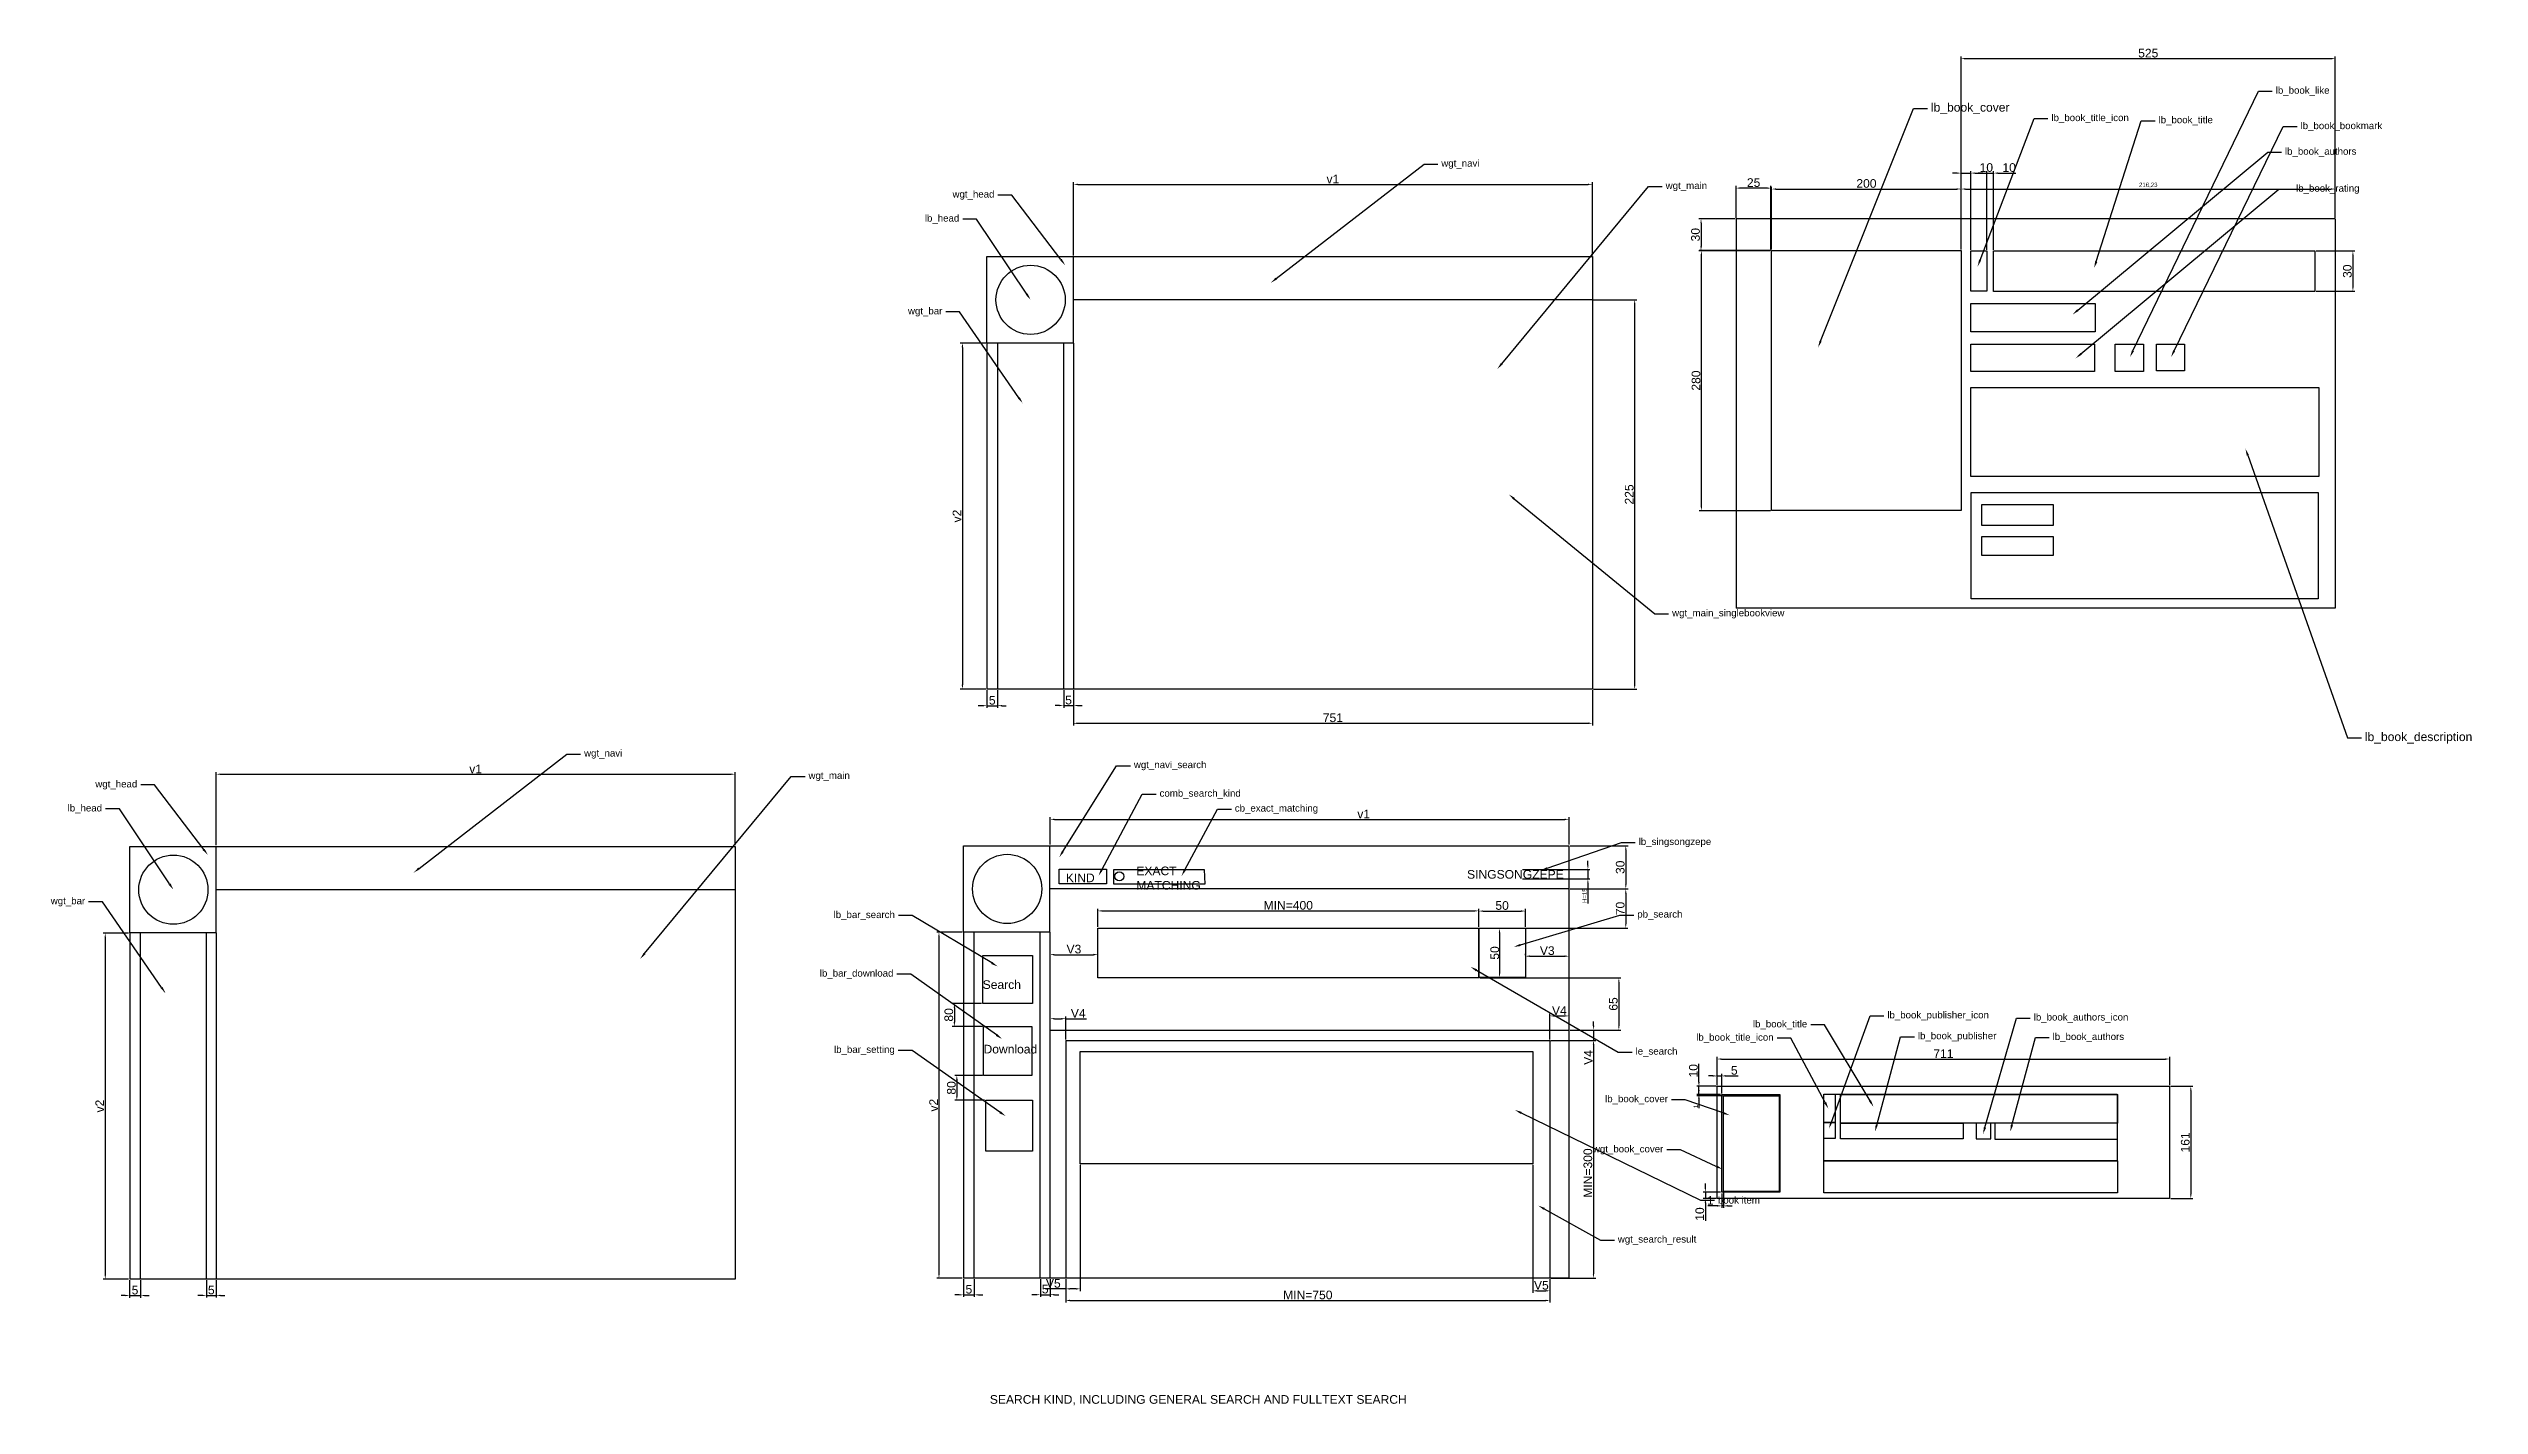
# Model space of a CAD drawing. Header units: millimetres. Extents: x 167 to 1572, y -45 to 739.
import ezdxf
from ezdxf import colors
from ezdxf.entities.mleader import LeaderData, LeaderLine
from ezdxf.math import Vec2, Vec3

# ---------------------------------------------------------------- set-up
doc = ezdxf.new("R2010")
doc.units = ezdxf.units.MM
doc.styles.get("Standard").update_dxf_attribs({"font": 'arial.ttf'})
doc.dimstyles.new('ISO-25', dxfattribs={"dimtxt": 2.5, "dimasz": 2.5, "dimexe": 1.25, "dimexo": 0.625, "dimtad": 1, "dimtxsty": 'Standard', "dimcen": 2.5, "dimadec": 0, "dimazin": 0, "dimtfac": 1, "dimtmove": 0, "dimatfit": 3, "dimfxl": 1, "dimarcsym": 0})

# ---------------------------------------------------------------- blocks, each defined once
blk = doc.blocks.new('*D2')
at = {"color": 0, "lineweight": -2, "transparency": 16777216}
for p, q in [((263.8, 278.3), (263.8, 320.6)), ((266.3, 319.4), (561.3, 319.4)), ((563.8, 278.3), (563.8, 320.6))]:
    blk.add_line(p, q, dxfattribs=at)
at = {"color": 0, "transparency": 16777216}
for points in [[(266.3, 319.8), (266.3, 319), (263.8, 319.4)], [(561.3, 319.8), (561.3, 319), (563.8, 319.4)]]:
    blk.add_solid(points, dxfattribs=at)
at = {"layer": 'Defpoints', "color": 0, "transparency": 16777216}
for p in [(563.8, 319.4), (263.8, 277.6), (563.8, 277.6)]:
    blk.add_point(p, dxfattribs=at)
at = {"color": 0, "transparency": 16777216, "insert": (413.8, 322.5), "char_height": 2.5, "attachment_point": 5}
blk.add_mtext('{\\H2x;v1}', dxfattribs=at)
blk = doc.blocks.new('*D3')
at = {"color": 0, "lineweight": -2, "transparency": 16777216}
for p, q in [((211.3, 18.1), (208.8, 18.1)), ((213.8, 27), (213.8, 16.8)), ((213.8, 18.1), (220.1, 18.1)), ((220.1, 27), (220.1, 16.8)), ((222.6, 18.1), (225.1, 18.1))]:
    blk.add_line(p, q, dxfattribs=at)
at = {"color": 0, "transparency": 16777216}
for points in [[(211.3, 18.5), (211.3, 17.7), (213.8, 18.1)], [(222.6, 18.5), (222.6, 17.7), (220.1, 18.1)]]:
    blk.add_solid(points, dxfattribs=at)
at = {"layer": 'Defpoints', "color": 0, "transparency": 16777216}
for p in [(213.8, 27.6), (220.1, 27.6), (220.1, 18.1)]:
    blk.add_point(p, dxfattribs=at)
at = {"color": 0, "transparency": 16777216, "insert": (216.9, 21.2), "char_height": 2.5, "width": 1.658, "attachment_point": 5}
blk.add_mtext('{\\H2x;5}', dxfattribs=at)
blk = doc.blocks.new('*D4')
at = {"color": 0, "lineweight": -2, "transparency": 16777216}
for p, q in [((255.7, 18.2), (253.2, 18.2)), ((258.2, 27), (258.2, 16.9)), ((258.2, 18.2), (263.8, 18.2)), ((263.8, 27), (263.8, 16.9)), ((266.3, 18.2), (268.8, 18.2))]:
    blk.add_line(p, q, dxfattribs=at)
at = {"color": 0, "transparency": 16777216}
for points in [[(255.7, 18.6), (255.7, 17.8), (258.2, 18.2)], [(266.3, 18.6), (266.3, 17.8), (263.8, 18.2)]]:
    blk.add_solid(points, dxfattribs=at)
at = {"layer": 'Defpoints', "color": 0, "transparency": 16777216}
for p in [(258.2, 27.6), (263.8, 27.6), (263.8, 18.2)]:
    blk.add_point(p, dxfattribs=at)
at = {"color": 0, "transparency": 16777216, "insert": (261, 21.3), "char_height": 2.5, "width": 6.101, "attachment_point": 5}
blk.add_mtext('{\\H2x;5}', dxfattribs=at)
blk = doc.blocks.new('*D5')
at = {"color": 0, "lineweight": -2, "transparency": 16777216}
for p, q in [((213.2, 227.6), (198.4, 227.6)), ((199.7, 225.1), (199.7, 30.1)), ((213.2, 27.6), (198.4, 27.6))]:
    blk.add_line(p, q, dxfattribs=at)
at = {"color": 0, "transparency": 16777216}
for points in [[(199.3, 225.1), (200.1, 225.1), (199.7, 227.6)], [(199.3, 30.1), (200.1, 30.1), (199.7, 27.6)]]:
    blk.add_solid(points, dxfattribs=at)
at = {"layer": 'Defpoints', "color": 0, "transparency": 16777216}
for p in [(213.8, 227.6), (199.7, 27.6), (213.8, 27.6)]:
    blk.add_point(p, dxfattribs=at)
at = {"color": 0, "transparency": 16777216, "insert": (196.5, 127.6), "char_height": 2.5, "attachment_point": 5, "rotation": 90}
blk.add_mtext('{\\H2x;v2}', dxfattribs=at)
blk = doc.blocks.new('*D6')
at = {"color": 0, "lineweight": -2, "transparency": 16777216}
for p, q in [((745.8, 278.7), (745.8, 294.5)), ((748.3, 293.3), (1043.3, 293.3)), ((1045.8, 278.7), (1045.8, 294.5))]:
    blk.add_line(p, q, dxfattribs=at)
at = {"color": 0, "transparency": 16777216}
for points in [[(748.3, 293.7), (748.3, 292.9), (745.8, 293.3)], [(1043.3, 293.7), (1043.3, 292.9), (1045.8, 293.3)]]:
    blk.add_solid(points, dxfattribs=at)
at = {"layer": 'Defpoints', "color": 0, "transparency": 16777216}
for p in [(1045.8, 293.3), (745.8, 278.1), (1045.8, 278.1)]:
    blk.add_point(p, dxfattribs=at)
at = {"color": 0, "transparency": 16777216, "insert": (927.1, 296.4), "char_height": 2.5, "attachment_point": 5}
blk.add_mtext('{\\H2x;v1}', dxfattribs=at)
blk = doc.blocks.new('*D7')
at = {"color": 0, "lineweight": -2, "transparency": 16777216}
for p, q in [((693.3, 18.5), (690.8, 18.5)), ((695.8, 27.5), (695.8, 17.3)), ((695.8, 18.5), (702, 18.5)), ((702, 27.5), (702, 17.3)), ((704.5, 18.5), (707, 18.5))]:
    blk.add_line(p, q, dxfattribs=at)
at = {"color": 0, "transparency": 16777216}
for points in [[(693.3, 18.9), (693.3, 18.1), (695.8, 18.5)], [(704.5, 18.9), (704.5, 18.1), (702, 18.5)]]:
    blk.add_solid(points, dxfattribs=at)
at = {"layer": 'Defpoints', "color": 0, "transparency": 16777216}
for p in [(695.8, 28.1), (702, 28.1), (702, 18.5)]:
    blk.add_point(p, dxfattribs=at)
at = {"color": 0, "transparency": 16777216, "insert": (698.9, 21.7), "char_height": 2.5, "width": 1.658, "attachment_point": 5}
blk.add_mtext('{\\H2x;5}', dxfattribs=at)
blk = doc.blocks.new('*D8')
at = {"color": 0, "lineweight": -2, "transparency": 16777216}
for p, q in [((737.7, 18.6), (735.2, 18.6)), ((740.2, 27.5), (740.2, 17.4)), ((740.2, 18.6), (745.8, 18.6)), ((745.8, 27.5), (745.8, 17.4)), ((748.3, 18.6), (750.8, 18.6))]:
    blk.add_line(p, q, dxfattribs=at)
at = {"color": 0, "transparency": 16777216}
for points in [[(737.7, 19), (737.7, 18.2), (740.2, 18.6)], [(748.3, 19), (748.3, 18.2), (745.8, 18.6)]]:
    blk.add_solid(points, dxfattribs=at)
at = {"layer": 'Defpoints', "color": 0, "transparency": 16777216}
for p in [(740.2, 28.1), (745.8, 28.1), (745.8, 18.6)]:
    blk.add_point(p, dxfattribs=at)
at = {"color": 0, "transparency": 16777216, "insert": (743, 21.8), "char_height": 2.5, "width": 6.101, "attachment_point": 5}
blk.add_mtext('{\\H2x;5}', dxfattribs=at)
blk = doc.blocks.new('*D9')
at = {"color": 0, "lineweight": -2, "transparency": 16777216}
for p, q in [((695.1, 228.1), (680.4, 228.1)), ((681.6, 225.6), (681.6, 30.6)), ((695.1, 28.1), (680.4, 28.1))]:
    blk.add_line(p, q, dxfattribs=at)
at = {"color": 0, "transparency": 16777216}
for points in [[(681.2, 225.6), (682, 225.6), (681.6, 228.1)], [(681.2, 30.6), (682, 30.6), (681.6, 28.1)]]:
    blk.add_solid(points, dxfattribs=at)
at = {"layer": 'Defpoints', "color": 0, "transparency": 16777216}
for p in [(695.8, 228.1), (681.6, 28.1), (695.8, 28.1)]:
    blk.add_point(p, dxfattribs=at)
at = {"color": 0, "transparency": 16777216, "insert": (678.5, 128.1), "char_height": 2.5, "attachment_point": 5, "rotation": 90}
blk.add_mtext('{\\H2x;v2}', dxfattribs=at)
blk = doc.blocks.new('*D10')
at = {"color": 0, "lineweight": -2, "transparency": 16777216}
for p, q in [((773.4, 231.1), (773.4, 241.6)), ((775.9, 240.4), (991.1, 240.4)), ((993.6, 231.1), (993.6, 241.6))]:
    blk.add_line(p, q, dxfattribs=at)
at = {"color": 0, "transparency": 16777216}
for points in [[(775.9, 240.8), (775.9, 240), (773.4, 240.4)], [(991.1, 240.8), (991.1, 240), (993.6, 240.4)]]:
    blk.add_solid(points, dxfattribs=at)
at = {"layer": 'Defpoints', "color": 0, "transparency": 16777216}
for p in [(993.6, 240.4), (773.4, 230.4), (993.6, 230.4)]:
    blk.add_point(p, dxfattribs=at)
at = {"color": 0, "transparency": 16777216, "insert": (883.5, 243.6), "char_height": 2.5, "attachment_point": 5}
blk.add_mtext('{\\H2x;MIN=400}', dxfattribs=at)
blk = doc.blocks.new('*D11')
at = {"color": 0, "lineweight": -2, "transparency": 16777216}
for p, q in [((994.3, 230.4), (1006.9, 230.4)), ((1005.6, 227.9), (1005.6, 204.2)), ((994.3, 201.7), (1006.9, 201.7))]:
    blk.add_line(p, q, dxfattribs=at)
at = {"color": 0, "transparency": 16777216}
for points in [[(1005.2, 227.9), (1006, 227.9), (1005.6, 230.4)], [(1005.2, 204.2), (1006, 204.2), (1005.6, 201.7)]]:
    blk.add_solid(points, dxfattribs=at)
at = {"layer": 'Defpoints', "color": 0, "transparency": 16777216}
for p in [(993.6, 230.4), (993.6, 201.7), (1005.6, 201.7)]:
    blk.add_point(p, dxfattribs=at)
at = {"color": 0, "transparency": 16777216, "insert": (998.7, 216.1), "char_height": 2.5, "attachment_point": 5, "rotation": 90}
blk.add_mtext('{\\H2x;\\P50}', dxfattribs=at)
blk = doc.blocks.new('*D12')
at = {"color": 0, "lineweight": -2, "transparency": 16777216}
for p, q in [((993.6, 231.1), (993.6, 241.6)), ((996.1, 240.3), (1018.1, 240.3)), ((1020.6, 231.1), (1020.6, 241.6))]:
    blk.add_line(p, q, dxfattribs=at)
at = {"color": 0, "transparency": 16777216}
for points in [[(996.1, 240.7), (996.1, 239.9), (993.6, 240.3)], [(1018.1, 240.7), (1018.1, 239.9), (1020.6, 240.3)]]:
    blk.add_solid(points, dxfattribs=at)
at = {"layer": 'Defpoints', "color": 0, "transparency": 16777216}
for p in [(1020.6, 240.3), (993.6, 230.4), (1020.6, 230.4)]:
    blk.add_point(p, dxfattribs=at)
at = {"color": 0, "transparency": 16777216, "insert": (1007.1, 243.5), "char_height": 2.5, "attachment_point": 5}
blk.add_mtext('{\\H2x;50}', dxfattribs=at)
blk = doc.blocks.new('*D13')
at = {"color": 0, "lineweight": -2, "transparency": 16777216}
for p, q in [((745.8, 215.8), (745.8, 216.4)), ((748.3, 215.1), (770.9, 215.1)), ((773.4, 215.8), (773.4, 216.4))]:
    blk.add_line(p, q, dxfattribs=at)
at = {"color": 0, "transparency": 16777216}
for points in [[(748.3, 215.6), (748.3, 214.7), (745.8, 215.1)], [(770.9, 215.6), (770.9, 214.7), (773.4, 215.1)]]:
    blk.add_solid(points, dxfattribs=at)
at = {"layer": 'Defpoints', "color": 0, "transparency": 16777216}
for p in [(745.8, 215.1), (773.4, 215.1), (773.4, 215.1)]:
    blk.add_point(p, dxfattribs=at)
at = {"color": 0, "transparency": 16777216, "insert": (759.6, 218.3), "char_height": 2.5, "attachment_point": 5}
blk.add_mtext('{\\H2x;V3}', dxfattribs=at)
blk = doc.blocks.new('*D14')
at = {"color": 0, "lineweight": -2, "transparency": 16777216}
for p, q in [((1020.6, 214.9), (1020.6, 215.5)), ((1023.1, 214.2), (1043.3, 214.2)), ((1045.8, 214.9), (1045.8, 215.5))]:
    blk.add_line(p, q, dxfattribs=at)
at = {"color": 0, "transparency": 16777216}
for points in [[(1023.1, 214.7), (1023.1, 213.8), (1020.6, 214.2)], [(1043.3, 214.7), (1043.3, 213.8), (1045.8, 214.2)]]:
    blk.add_solid(points, dxfattribs=at)
at = {"layer": 'Defpoints', "color": 0, "transparency": 16777216}
for p in [(1020.6, 214.2), (1045.8, 214.2), (1045.8, 214.2)]:
    blk.add_point(p, dxfattribs=at)
at = {"color": 0, "transparency": 16777216, "insert": (1033.2, 217.4), "char_height": 2.5, "attachment_point": 5}
blk.add_mtext('{\\H2x;V3}', dxfattribs=at)
blk = doc.blocks.new('*D15')
at = {"color": 0, "lineweight": -2, "transparency": 16777216}
for p, q in [((1034.7, 166.1), (1034.7, 180.9)), ((1037.2, 179.7), (1043.3, 179.7)), ((1045.8, 180.3), (1045.8, 180.9))]:
    blk.add_line(p, q, dxfattribs=at)
at = {"color": 0, "transparency": 16777216}
for points in [[(1037.2, 180.1), (1037.2, 179.3), (1034.7, 179.7)], [(1043.3, 180.1), (1043.3, 179.3), (1045.8, 179.7)]]:
    blk.add_solid(points, dxfattribs=at)
at = {"layer": 'Defpoints', "color": 0, "transparency": 16777216}
for p in [(1045.8, 179.7), (1045.8, 179.7), (1034.7, 165.5)]:
    blk.add_point(p, dxfattribs=at)
at = {"color": 0, "transparency": 16777216, "insert": (1040.2, 182.8), "char_height": 2.5, "attachment_point": 5}
blk.add_mtext('{\\H2x;V4}', dxfattribs=at)
blk = doc.blocks.new('*D16')
at = {"color": 0, "lineweight": -2, "transparency": 16777216}
for p, q in [((745.8, 178.7), (745.8, 179.4)), ((748.3, 178.1), (752.4, 178.1)), ((754.9, 166.1), (754.9, 179.4)), ((754.9, 178.1), (766.9, 178.1))]:
    blk.add_line(p, q, dxfattribs=at)
at = {"color": 0, "transparency": 16777216}
for points in [[(748.3, 178.5), (748.3, 177.7), (745.8, 178.1)], [(752.4, 178.5), (752.4, 177.7), (754.9, 178.1)]]:
    blk.add_solid(points, dxfattribs=at)
at = {"layer": 'Defpoints', "color": 0, "transparency": 16777216}
for p in [(745.8, 178.1), (754.9, 178.1), (754.9, 165.5)]:
    blk.add_point(p, dxfattribs=at)
at = {"color": 0, "transparency": 16777216, "insert": (762.1, 181.2), "char_height": 2.5, "attachment_point": 5}
blk.add_mtext('{\\H2x;V4}', dxfattribs=at)
blk = doc.blocks.new('*D17')
at = {"color": 0, "lineweight": -2, "transparency": 16777216}
for p, q in [((1046.4, 171.5), (1061.3, 171.5)), ((1060, 174), (1060, 176.5)), ((1060, 171.5), (1060, 165.5)), ((1035.3, 165.5), (1061.3, 165.5)), ((1060, 163), (1060, 151))]:
    blk.add_line(p, q, dxfattribs=at)
at = {"color": 0, "transparency": 16777216}
for points in [[(1059.6, 174), (1060.4, 174), (1060, 171.5)], [(1059.6, 163), (1060.4, 163), (1060, 165.5)]]:
    blk.add_solid(points, dxfattribs=at)
at = {"layer": 'Defpoints', "color": 0, "transparency": 16777216}
for p in [(1045.8, 171.5), (1034.7, 165.5), (1060, 165.5)]:
    blk.add_point(p, dxfattribs=at)
at = {"color": 0, "transparency": 16777216, "insert": (1056.9, 155.7), "char_height": 2.5, "attachment_point": 5, "rotation": 90}
blk.add_mtext('{\\H2x;V4}', dxfattribs=at)
blk = doc.blocks.new('*D18')
at = {"color": 0, "lineweight": -2, "transparency": 16777216}
for p, q in [((994.3, 201.7), (1075.8, 201.7)), ((1074.6, 199.2), (1074.6, 174)), ((1046.4, 171.5), (1075.8, 171.5))]:
    blk.add_line(p, q, dxfattribs=at)
at = {"color": 0, "transparency": 16777216}
for points in [[(1074.2, 199.2), (1075, 199.2), (1074.6, 201.7)], [(1074.2, 174), (1075, 174), (1074.6, 171.5)]]:
    blk.add_solid(points, dxfattribs=at)
at = {"layer": 'Defpoints', "color": 0, "transparency": 16777216}
for p in [(993.6, 201.7), (1045.8, 171.5), (1074.6, 171.5)]:
    blk.add_point(p, dxfattribs=at)
at = {"color": 0, "transparency": 16777216, "insert": (1071.4, 186.6), "char_height": 2.5, "attachment_point": 5, "rotation": 90}
blk.add_mtext('{\\H2x;65}', dxfattribs=at)
blk = doc.blocks.new('*D19')
at = {"color": 0, "lineweight": -2, "transparency": 16777216}
for p, q in [((706.2, 186.9), (689.3, 186.9)), ((690.5, 184.4), (690.5, 176.1)), ((706.7, 173.6), (689.3, 173.6))]:
    blk.add_line(p, q, dxfattribs=at)
at = {"color": 0, "transparency": 16777216}
for points in [[(690.1, 184.4), (690.9, 184.4), (690.5, 186.9)], [(690.1, 176.1), (690.9, 176.1), (690.5, 173.6)]]:
    blk.add_solid(points, dxfattribs=at)
at = {"layer": 'Defpoints', "color": 0, "transparency": 16777216}
for p in [(706.9, 186.9), (690.5, 173.6), (707.3, 173.6)]:
    blk.add_point(p, dxfattribs=at)
at = {"color": 0, "transparency": 16777216, "insert": (687.3, 180.3), "char_height": 2.5, "attachment_point": 5, "rotation": 90}
blk.add_mtext('{\\H2x;80}', dxfattribs=at)
blk = doc.blocks.new('*D20')
at = {"color": 0, "lineweight": -2, "transparency": 16777216}
for p, q in [((706.7, 145.3), (690.7, 145.3)), ((691.9, 142.8), (691.9, 133.5)), ((708, 131), (690.7, 131))]:
    blk.add_line(p, q, dxfattribs=at)
at = {"color": 0, "transparency": 16777216}
for points in [[(691.5, 142.8), (692.4, 142.8), (691.9, 145.3)], [(691.5, 133.5), (692.4, 133.5), (691.9, 131)]]:
    blk.add_solid(points, dxfattribs=at)
at = {"layer": 'Defpoints', "color": 0, "transparency": 16777216}
for p in [(707.3, 145.3), (691.9, 131), (708.6, 131)]:
    blk.add_point(p, dxfattribs=at)
at = {"color": 0, "transparency": 16777216, "insert": (688.8, 138.1), "char_height": 2.5, "attachment_point": 5, "rotation": 90}
blk.add_mtext('{\\H2x;80}', dxfattribs=at)
blk = doc.blocks.new('*D21')
at = {"color": 0, "lineweight": -2, "transparency": 16777216}
for p, q in [((1056.7, 266.8), (1056.7, 269.3)), ((1018.9, 264.3), (1057.9, 264.3)), ((1018.9, 258.9), (1057.9, 258.9)), ((1056.7, 264.3), (1056.7, 258.9)), ((1056.7, 256.4), (1056.7, 244.6))]:
    blk.add_line(p, q, dxfattribs=at)
at = {"color": 0, "transparency": 16777216}
for points in [[(1056.3, 266.8), (1057.1, 266.8), (1056.7, 264.3)], [(1056.3, 256.4), (1057.1, 256.4), (1056.7, 258.9)]]:
    blk.add_solid(points, dxfattribs=at)
at = {"layer": 'Defpoints', "color": 0, "transparency": 16777216}
for p in [(1018.2, 264.3), (1018.2, 258.9), (1056.7, 258.9)]:
    blk.add_point(p, dxfattribs=at)
at = {"color": 0, "transparency": 16777216, "insert": (1054.8, 249.2), "char_height": 2.5, "attachment_point": 5, "rotation": 90}
blk.add_mtext('H=15', dxfattribs=at)
blk = doc.blocks.new('*D22')
at = {"color": 0, "lineweight": -2, "transparency": 16777216}
for p, q in [((1046.4, 278.1), (1079.9, 278.1)), ((1078.6, 275.6), (1078.6, 255.6)), ((1046.4, 253.1), (1079.9, 253.1))]:
    blk.add_line(p, q, dxfattribs=at)
at = {"color": 0, "transparency": 16777216}
for points in [[(1078.2, 275.6), (1079, 275.6), (1078.6, 278.1)], [(1078.2, 255.6), (1079, 255.6), (1078.6, 253.1)]]:
    blk.add_solid(points, dxfattribs=at)
at = {"layer": 'Defpoints', "color": 0, "transparency": 16777216}
for p in [(1045.8, 278.1), (1045.8, 253.1), (1078.6, 253.1)]:
    blk.add_point(p, dxfattribs=at)
at = {"color": 0, "transparency": 16777216, "insert": (1075.4, 265.6), "char_height": 2.5, "attachment_point": 5, "rotation": 90}
blk.add_mtext('{\\H2x;30}', dxfattribs=at)
blk = doc.blocks.new('*D23')
at = {"color": 0, "lineweight": -2, "transparency": 16777216}
for p, q in [((1046.4, 253.1), (1079.8, 253.1)), ((1078.6, 250.6), (1078.6, 232.9)), ((994.3, 230.4), (1079.8, 230.4))]:
    blk.add_line(p, q, dxfattribs=at)
at = {"color": 0, "transparency": 16777216}
for points in [[(1078.2, 250.6), (1079, 250.6), (1078.6, 253.1)], [(1078.2, 232.9), (1079, 232.9), (1078.6, 230.4)]]:
    blk.add_solid(points, dxfattribs=at)
at = {"layer": 'Defpoints', "color": 0, "transparency": 16777216}
for p in [(1045.8, 253.1), (993.6, 230.4), (1078.6, 230.4)]:
    blk.add_point(p, dxfattribs=at)
at = {"color": 0, "transparency": 16777216, "insert": (1075.4, 241.8), "char_height": 2.5, "attachment_point": 5, "rotation": 90}
blk.add_mtext('{\\H2x;70}', dxfattribs=at)
blk = doc.blocks.new('*D24')
at = {"color": 0, "lineweight": -2, "transparency": 16777216}
for p, q in [((1035.3, 165.5), (1061.2, 165.5)), ((1059.9, 163), (1059.9, 30.6)), ((1035.3, 28.1), (1061.2, 28.1))]:
    blk.add_line(p, q, dxfattribs=at)
at = {"color": 0, "transparency": 16777216}
for points in [[(1059.5, 163), (1060.3, 163), (1059.9, 165.5)], [(1059.5, 30.6), (1060.3, 30.6), (1059.9, 28.1)]]:
    blk.add_solid(points, dxfattribs=at)
at = {"layer": 'Defpoints', "color": 0, "transparency": 16777216}
for p in [(1034.7, 165.5), (1034.7, 28.1), (1059.9, 28.1)]:
    blk.add_point(p, dxfattribs=at)
at = {"color": 0, "transparency": 16777216, "insert": (1056.7, 88.9), "char_height": 2.5, "attachment_point": 5, "rotation": 90}
blk.add_mtext('{\\H2x;MIN=300}', dxfattribs=at)
blk = doc.blocks.new('*D25')
at = {"color": 0, "lineweight": -2, "transparency": 16777216}
for p, q in [((754.9, 27.5), (754.9, 14)), ((757.4, 15.2), (1032.2, 15.2)), ((1034.7, 27.5), (1034.7, 14))]:
    blk.add_line(p, q, dxfattribs=at)
at = {"color": 0, "transparency": 16777216}
for points in [[(757.4, 15.7), (757.4, 14.8), (754.9, 15.2)], [(1032.2, 15.7), (1032.2, 14.8), (1034.7, 15.2)]]:
    blk.add_solid(points, dxfattribs=at)
at = {"layer": 'Defpoints', "color": 0, "transparency": 16777216}
for p in [(754.9, 28.1), (1034.7, 28.1), (1034.7, 15.2)]:
    blk.add_point(p, dxfattribs=at)
at = {"color": 0, "transparency": 16777216, "insert": (894.8, 18.4), "char_height": 2.5, "attachment_point": 5}
blk.add_mtext('{\\H2x;MIN=750}', dxfattribs=at)
blk = doc.blocks.new('*D26')
at = {"color": 0, "lineweight": -2, "transparency": 16777216}
for p, q in [((1024.8, 93.6), (1024.8, 19.6)), ((1027.3, 20.8), (1032.2, 20.8)), ((1034.7, 27.5), (1034.7, 19.6))]:
    blk.add_line(p, q, dxfattribs=at)
at = {"color": 0, "transparency": 16777216}
for points in [[(1027.3, 21.3), (1027.3, 20.4), (1024.8, 20.8)], [(1032.2, 21.3), (1032.2, 20.4), (1034.7, 20.8)]]:
    blk.add_solid(points, dxfattribs=at)
at = {"layer": 'Defpoints', "color": 0, "transparency": 16777216}
for p in [(1024.8, 94.2), (1034.7, 28.1), (1034.7, 20.8)]:
    blk.add_point(p, dxfattribs=at)
at = {"color": 0, "transparency": 16777216, "insert": (1029.8, 24), "char_height": 2.5, "attachment_point": 5}
blk.add_mtext('{\\H2x;V5}', dxfattribs=at)
blk = doc.blocks.new('*D27')
at = {"color": 0, "lineweight": -2, "transparency": 16777216}
for p, q in [((763.3, 93.6), (763.3, 20.7)), ((754.9, 22), (743, 22)), ((754.9, 27.5), (754.9, 20.7)), ((760.8, 22), (757.4, 22))]:
    blk.add_line(p, q, dxfattribs=at)
at = {"color": 0, "transparency": 16777216}
for points in [[(757.4, 22.4), (757.4, 21.5), (754.9, 22)], [(760.8, 22.4), (760.8, 21.5), (763.3, 22)]]:
    blk.add_solid(points, dxfattribs=at)
at = {"layer": 'Defpoints', "color": 0, "transparency": 16777216}
for p in [(763.3, 94.2), (754.9, 28.1), (754.9, 22)]:
    blk.add_point(p, dxfattribs=at)
at = {"color": 0, "transparency": 16777216, "insert": (747.7, 25.1), "char_height": 2.5, "width": 8.637, "attachment_point": 5}
blk.add_mtext('{\\H2x;V5}', dxfattribs=at)
blk = doc.blocks.new('*D28')
at = {"color": 0, "lineweight": -2, "transparency": 16777216}
for p, q in [((1131.4, 139.7), (1131.4, 156)), ((1133.9, 154.8), (1390.5, 154.8)), ((1393, 139.7), (1393, 156))]:
    blk.add_line(p, q, dxfattribs=at)
at = {"color": 0, "transparency": 16777216}
for points in [[(1133.9, 155.2), (1133.9, 154.4), (1131.4, 154.8)], [(1390.5, 155.2), (1390.5, 154.4), (1393, 154.8)]]:
    blk.add_solid(points, dxfattribs=at)
at = {"layer": 'Defpoints', "color": 0, "transparency": 16777216}
for p in [(1393, 154.8), (1131.4, 139.1), (1393, 139.1)]:
    blk.add_point(p, dxfattribs=at)
at = {"color": 0, "transparency": 16777216, "insert": (1262.2, 157.9), "char_height": 2.5, "attachment_point": 5}
blk.add_mtext('{\\H2x;711}', dxfattribs=at)
blk = doc.blocks.new('*D29')
at = {"color": 0, "lineweight": -2, "transparency": 16777216}
for p, q in [((1393.6, 139.1), (1406.4, 139.1)), ((1405.2, 136.6), (1405.2, 76.7)), ((1393.6, 74.2), (1406.4, 74.2))]:
    blk.add_line(p, q, dxfattribs=at)
at = {"color": 0, "transparency": 16777216}
for points in [[(1404.8, 136.6), (1405.6, 136.6), (1405.2, 139.1)], [(1404.8, 76.7), (1405.6, 76.7), (1405.2, 74.2)]]:
    blk.add_solid(points, dxfattribs=at)
at = {"layer": 'Defpoints', "color": 0, "transparency": 16777216}
for p in [(1393, 139.1), (1393, 74.2), (1405.2, 74.2)]:
    blk.add_point(p, dxfattribs=at)
at = {"color": 0, "transparency": 16777216, "insert": (1402, 106.6), "char_height": 2.5, "attachment_point": 5, "rotation": 90}
blk.add_mtext('{\\H2x;161}', dxfattribs=at)
blk = doc.blocks.new('*D30')
at = {"color": 0, "lineweight": -2, "transparency": 16777216}
for p, q in [((1120.9, 141.6), (1120.9, 152)), ((1130.8, 139.1), (1119.6, 139.1)), ((1133.4, 134.3), (1119.6, 134.3)), ((1120.9, 134.3), (1120.9, 139.1)), ((1120.9, 131.8), (1120.9, 129.3))]:
    blk.add_line(p, q, dxfattribs=at)
at = {"color": 0, "transparency": 16777216}
for points in [[(1120.4, 141.6), (1121.3, 141.6), (1120.9, 139.1)], [(1120.4, 131.8), (1121.3, 131.8), (1120.9, 134.3)]]:
    blk.add_solid(points, dxfattribs=at)
at = {"layer": 'Defpoints', "color": 0, "transparency": 16777216}
for p in [(1120.9, 139.1), (1131.4, 139.1), (1134.1, 134.3)]:
    blk.add_point(p, dxfattribs=at)
at = {"color": 0, "transparency": 16777216, "insert": (1117.7, 148), "char_height": 2.5, "attachment_point": 5, "rotation": 90}
blk.add_mtext('{\\H2x;10}', dxfattribs=at)
blk = doc.blocks.new('*D31')
at = {"color": 0, "lineweight": -2, "transparency": 16777216}
for p, q in [((1133.4, 77.8), (1123.3, 77.8)), ((1130.8, 74.2), (1123.3, 74.2)), ((1124.6, 80.3), (1124.6, 82.8)), ((1124.6, 77.8), (1124.6, 74.2)), ((1124.6, 71.7), (1124.6, 61.3))]:
    blk.add_line(p, q, dxfattribs=at)
at = {"color": 0, "transparency": 16777216}
for points in [[(1124.2, 80.3), (1125, 80.3), (1124.6, 77.8)], [(1124.2, 71.7), (1125, 71.7), (1124.6, 74.2)]]:
    blk.add_solid(points, dxfattribs=at)
at = {"layer": 'Defpoints', "color": 0, "transparency": 16777216}
for p in [(1124.6, 74.2), (1131.4, 74.2), (1134.1, 77.8)]:
    blk.add_point(p, dxfattribs=at)
at = {"color": 0, "transparency": 16777216, "insert": (1121.4, 65.2), "char_height": 2.5, "attachment_point": 5, "rotation": 90}
blk.add_mtext('{\\H2x;10}', dxfattribs=at)
blk = doc.blocks.new('*D32')
at = {"color": 0, "lineweight": -2, "transparency": 16777216}
for p, q in [((1128.9, 145), (1126.4, 145)), ((1131.4, 139.7), (1131.4, 146.3)), ((1131.4, 145), (1134.1, 145)), ((1134.1, 134.9), (1134.1, 146.3)), ((1136.6, 145), (1143.6, 145))]:
    blk.add_line(p, q, dxfattribs=at)
at = {"color": 0, "transparency": 16777216}
for points in [[(1128.9, 145.5), (1128.9, 144.6), (1131.4, 145)], [(1136.6, 145.5), (1136.6, 144.6), (1134.1, 145)]]:
    blk.add_solid(points, dxfattribs=at)
at = {"layer": 'Defpoints', "color": 0, "transparency": 16777216}
for p in [(1134.1, 145), (1131.4, 139.1), (1134.1, 134.3)]:
    blk.add_point(p, dxfattribs=at)
at = {"color": 0, "transparency": 16777216, "insert": (1141.3, 148.2), "char_height": 2.5, "attachment_point": 5}
blk.add_mtext('{\\H2x;5}', dxfattribs=at)
blk = doc.blocks.new('*D33')
at = {"color": 0, "lineweight": -2, "transparency": 16777216}
for p, q in [((1133.4, 134.3), (1119.6, 134.3)), ((1134.5, 133.5), (1119.6, 133.5)), ((1120.9, 136.8), (1120.9, 139.3)), ((1120.9, 134.3), (1120.9, 133.5)), ((1120.9, 131), (1120.9, 126.3))]:
    blk.add_line(p, q, dxfattribs=at)
at = {"color": 0, "transparency": 16777216}
for points in [[(1120.4, 136.8), (1121.3, 136.8), (1120.9, 134.3)], [(1120.4, 131), (1121.3, 131), (1120.9, 133.5)]]:
    blk.add_solid(points, dxfattribs=at)
at = {"layer": 'Defpoints', "color": 0, "transparency": 16777216}
for p in [(1120.9, 133.5), (1134.1, 134.3), (1135.1, 133.5)]:
    blk.add_point(p, dxfattribs=at)
at = {"color": 0, "transparency": 16777216, "insert": (1119, 127.4), "char_height": 2.5, "attachment_point": 5, "rotation": 90}
blk.add_mtext('1', dxfattribs=at)
blk = doc.blocks.new('*D34')
at = {"color": 0, "lineweight": -2, "transparency": 16777216}
for p, q in [((1134.1, 77.1), (1134.1, 68.7)), ((1135.1, 77.5), (1135.1, 68.7)), ((1131.6, 69.9), (1126, 69.9)), ((1135.1, 69.9), (1134.1, 69.9)), ((1137.6, 69.9), (1140.1, 69.9))]:
    blk.add_line(p, q, dxfattribs=at)
at = {"color": 0, "transparency": 16777216}
for points in [[(1131.6, 70.4), (1131.6, 69.5), (1134.1, 69.9)], [(1137.6, 70.4), (1137.6, 69.5), (1135.1, 69.9)]]:
    blk.add_solid(points, dxfattribs=at)
at = {"layer": 'Defpoints', "color": 0, "transparency": 16777216}
for p in [(1134.1, 77.8), (1135.1, 78.2), (1134.1, 69.9)]:
    blk.add_point(p, dxfattribs=at)
at = {"color": 0, "transparency": 16777216, "insert": (1127.5, 73.1), "char_height": 2.5, "attachment_point": 5}
blk.add_mtext('{\\H2x;1}', dxfattribs=at)
blk = doc.blocks.new('*D42')
at = {"color": 0, "lineweight": -2, "transparency": 16777216}
for p, q in [((759.3, 619.2), (759.3, 661.5)), ((1059.3, 619.2), (1059.3, 661.5)), ((761.8, 660.3), (1056.8, 660.3))]:
    blk.add_line(p, q, dxfattribs=at)
at = {"color": 0, "transparency": 16777216}
for points in [[(761.8, 660.7), (761.8, 659.9), (759.3, 660.3)], [(1056.8, 660.7), (1056.8, 659.9), (1059.3, 660.3)]]:
    blk.add_solid(points, dxfattribs=at)
at = {"layer": 'Defpoints', "color": 0, "transparency": 16777216}
for p in [(1059.3, 660.3), (759.3, 618.6), (1059.3, 618.6)]:
    blk.add_point(p, dxfattribs=at)
at = {"color": 0, "transparency": 16777216, "insert": (909.3, 663.4), "char_height": 2.5, "attachment_point": 5}
blk.add_mtext('{\\H2x;v1}', dxfattribs=at)
blk = doc.blocks.new('*D43')
at = {"color": 0, "lineweight": -2, "transparency": 16777216}
for p, q in [((709.3, 367.9), (709.3, 357.7)), ((715.5, 367.9), (715.5, 357.7)), ((706.8, 359), (704.3, 359)), ((709.3, 359), (715.5, 359)), ((718, 359), (720.5, 359))]:
    blk.add_line(p, q, dxfattribs=at)
at = {"color": 0, "transparency": 16777216}
for points in [[(706.8, 359.4), (706.8, 358.6), (709.3, 359)], [(718, 359.4), (718, 358.6), (715.5, 359)]]:
    blk.add_solid(points, dxfattribs=at)
at = {"layer": 'Defpoints', "color": 0, "transparency": 16777216}
for p in [(709.3, 368.6), (715.5, 368.6), (715.5, 359)]:
    blk.add_point(p, dxfattribs=at)
at = {"color": 0, "transparency": 16777216, "insert": (712.4, 362.1), "char_height": 2.5, "width": 1.658, "attachment_point": 5}
blk.add_mtext('{\\H2x;5}', dxfattribs=at)
blk = doc.blocks.new('*D44')
at = {"color": 0, "lineweight": -2, "transparency": 16777216}
for p, q in [((753.7, 367.9), (753.7, 357.8)), ((759.3, 367.9), (759.3, 357.8)), ((751.2, 359.1), (748.7, 359.1)), ((753.7, 359.1), (759.3, 359.1)), ((761.8, 359.1), (764.3, 359.1))]:
    blk.add_line(p, q, dxfattribs=at)
at = {"color": 0, "transparency": 16777216}
for points in [[(751.2, 359.5), (751.2, 358.7), (753.7, 359.1)], [(761.8, 359.5), (761.8, 358.7), (759.3, 359.1)]]:
    blk.add_solid(points, dxfattribs=at)
at = {"layer": 'Defpoints', "color": 0, "transparency": 16777216}
for p in [(753.7, 368.6), (759.3, 368.6), (759.3, 359.1)]:
    blk.add_point(p, dxfattribs=at)
at = {"color": 0, "transparency": 16777216, "insert": (756.5, 362.2), "char_height": 2.5, "width": 6.101, "attachment_point": 5}
blk.add_mtext('{\\H2x;5}', dxfattribs=at)
blk = doc.blocks.new('*D45')
at = {"color": 0, "lineweight": -2, "transparency": 16777216}
for p, q in [((708.7, 568.6), (693.9, 568.6)), ((695.2, 566.1), (695.2, 371.1)), ((708.7, 368.6), (693.9, 368.6))]:
    blk.add_line(p, q, dxfattribs=at)
at = {"color": 0, "transparency": 16777216}
for points in [[(694.7, 566.1), (695.6, 566.1), (695.2, 568.6)], [(694.7, 371.1), (695.6, 371.1), (695.2, 368.6)]]:
    blk.add_solid(points, dxfattribs=at)
at = {"layer": 'Defpoints', "color": 0, "transparency": 16777216}
for p in [(709.3, 568.6), (695.2, 368.6), (709.3, 368.6)]:
    blk.add_point(p, dxfattribs=at)
at = {"color": 0, "transparency": 16777216, "insert": (692, 468.6), "char_height": 2.5, "attachment_point": 5, "rotation": 90}
blk.add_mtext('{\\H2x;v2}', dxfattribs=at)
blk = doc.blocks.new('*D54')
at = {"color": 0, "lineweight": -2, "transparency": 16777216}
for p, q in [((1141.8, 640.4), (1120.9, 640.4)), ((1122.1, 637.9), (1122.1, 624.4)), ((1161.9, 621.9), (1120.9, 621.9))]:
    blk.add_line(p, q, dxfattribs=at)
at = {"color": 0, "transparency": 16777216}
for points in [[(1121.7, 637.9), (1122.5, 637.9), (1122.1, 640.4)], [(1121.7, 624.4), (1122.5, 624.4), (1122.1, 621.9)]]:
    blk.add_solid(points, dxfattribs=at)
at = {"layer": 'Defpoints', "color": 0, "transparency": 16777216}
for p in [(1142.4, 640.4), (1122.1, 621.9), (1162.5, 621.9)]:
    blk.add_point(p, dxfattribs=at)
at = {"color": 0, "transparency": 16777216, "insert": (1118.9, 631.2), "char_height": 2.5, "attachment_point": 5, "rotation": 90}
blk.add_mtext('{\\H2x;30}', dxfattribs=at)
blk = doc.blocks.new('*D55')
at = {"color": 0, "lineweight": -2, "transparency": 16777216}
for p, q in [((1142.4, 641), (1142.4, 659.4)), ((1160, 658.1), (1144.9, 658.1)), ((1162.5, 622.6), (1162.5, 659.4))]:
    blk.add_line(p, q, dxfattribs=at)
at = {"color": 0, "transparency": 16777216}
for points in [[(1144.9, 658.6), (1144.9, 657.7), (1142.4, 658.1)], [(1160, 658.6), (1160, 657.7), (1162.5, 658.1)]]:
    blk.add_solid(points, dxfattribs=at)
at = {"layer": 'Defpoints', "color": 0, "transparency": 16777216}
for p in [(1142.4, 658.1), (1142.4, 640.4), (1162.5, 621.9)]:
    blk.add_point(p, dxfattribs=at)
at = {"color": 0, "transparency": 16777216, "insert": (1152.5, 661.3), "char_height": 2.5, "attachment_point": 5}
blk.add_mtext('{\\H2x;25}', dxfattribs=at)
blk = doc.blocks.new('*D56')
at = {"color": 0, "lineweight": -2, "transparency": 16777216}
for p, q in [((1059.9, 593.6), (1085, 593.6)), ((1083.7, 591.1), (1083.7, 371.1)), ((1059.9, 368.6), (1085, 368.6))]:
    blk.add_line(p, q, dxfattribs=at)
at = {"color": 0, "transparency": 16777216}
for points in [[(1083.3, 591.1), (1084.2, 591.1), (1083.7, 593.6)], [(1083.3, 371.1), (1084.2, 371.1), (1083.7, 368.6)]]:
    blk.add_solid(points, dxfattribs=at)
at = {"layer": 'Defpoints', "color": 0, "transparency": 16777216}
for p in [(1059.3, 593.6), (1059.3, 368.6), (1083.7, 368.6)]:
    blk.add_point(p, dxfattribs=at)
at = {"color": 0, "transparency": 16777216, "insert": (1080.6, 481.1), "char_height": 2.5, "attachment_point": 5, "rotation": 90}
blk.add_mtext('{\\H2x;225}', dxfattribs=at)
blk = doc.blocks.new('*D57')
at = {"color": 0, "lineweight": -2, "transparency": 16777216}
for p, q in [((759.3, 367.9), (759.3, 347.6)), ((1059.3, 367.9), (1059.3, 347.6)), ((1056.8, 348.8), (761.8, 348.8))]:
    blk.add_line(p, q, dxfattribs=at)
at = {"color": 0, "transparency": 16777216}
for points in [[(761.8, 349.3), (761.8, 348.4), (759.3, 348.8)], [(1056.8, 349.3), (1056.8, 348.4), (1059.3, 348.8)]]:
    blk.add_solid(points, dxfattribs=at)
at = {"layer": 'Defpoints', "color": 0, "transparency": 16777216}
for p in [(759.3, 368.6), (1059.3, 368.6), (759.3, 348.8)]:
    blk.add_point(p, dxfattribs=at)
at = {"color": 0, "transparency": 16777216, "insert": (909.3, 352), "char_height": 2.5, "attachment_point": 5}
blk.add_mtext('{\\H2x;751}', dxfattribs=at)
blk = doc.blocks.new('*D58')
at = {"color": 0, "lineweight": -2, "transparency": 16777216}
for p, q in [((1162.9, 622.6), (1162.9, 658.9)), ((1165.4, 657.6), (1269.9, 657.6)), ((1272.4, 622.6), (1272.4, 658.9))]:
    blk.add_line(p, q, dxfattribs=at)
at = {"color": 0, "transparency": 16777216}
for points in [[(1165.4, 658), (1165.4, 657.2), (1162.9, 657.6)], [(1269.9, 658), (1269.9, 657.2), (1272.4, 657.6)]]:
    blk.add_solid(points, dxfattribs=at)
at = {"layer": 'Defpoints', "color": 0, "transparency": 16777216}
for p in [(1272.4, 657.6), (1162.9, 622), (1272.4, 622)]:
    blk.add_point(p, dxfattribs=at)
at = {"color": 0, "transparency": 16777216, "insert": (1217.7, 660.8), "char_height": 2.5, "attachment_point": 5}
blk.add_mtext('{\\H2x;200}', dxfattribs=at)
blk = doc.blocks.new('*D59')
at = {"color": 0, "lineweight": -2, "transparency": 16777216}
for p, q in [((1162.3, 622), (1121.1, 622)), ((1122.3, 474.2), (1122.3, 619.5)), ((1162.3, 471.7), (1121.1, 471.7))]:
    blk.add_line(p, q, dxfattribs=at)
at = {"color": 0, "transparency": 16777216}
for points in [[(1121.9, 619.5), (1122.7, 619.5), (1122.3, 622)], [(1121.9, 474.2), (1122.7, 474.2), (1122.3, 471.7)]]:
    blk.add_solid(points, dxfattribs=at)
at = {"layer": 'Defpoints', "color": 0, "transparency": 16777216}
for p in [(1122.3, 622), (1162.9, 622), (1162.9, 471.7)]:
    blk.add_point(p, dxfattribs=at)
at = {"color": 0, "transparency": 16777216, "insert": (1119.2, 546.9), "char_height": 2.5, "attachment_point": 5, "rotation": 90}
blk.add_mtext('{\\H2x;280}', dxfattribs=at)
blk = doc.blocks.new('*D60')
at = {"color": 0, "lineweight": -2, "transparency": 16777216}
for p, q in [((1272.4, 622.6), (1272.4, 658.9)), ((1274.9, 657.6), (1486.2, 657.6)), ((1488.7, 641), (1488.7, 658.9))]:
    blk.add_line(p, q, dxfattribs=at)
at = {"color": 0, "transparency": 16777216}
for points in [[(1274.9, 658), (1274.9, 657.2), (1272.4, 657.6)], [(1486.2, 658), (1486.2, 657.2), (1488.7, 657.6)]]:
    blk.add_solid(points, dxfattribs=at)
at = {"layer": 'Defpoints', "color": 0, "transparency": 16777216}
for p in [(1488.7, 657.6), (1488.7, 640.4), (1272.4, 622)]:
    blk.add_point(p, dxfattribs=at)
at = {"color": 0, "transparency": 16777216, "insert": (1380.6, 659.8), "char_height": 2.5, "attachment_point": 5}
blk.add_mtext('216,23', dxfattribs=at)
blk = doc.blocks.new('*D61')
at = {"color": 0, "lineweight": -2, "transparency": 16777216}
for p, q in [((1272.4, 622.6), (1272.4, 734.2)), ((1274.9, 733), (1486.2, 733)), ((1488.7, 641), (1488.7, 734.2))]:
    blk.add_line(p, q, dxfattribs=at)
at = {"color": 0, "transparency": 16777216}
for points in [[(1274.9, 733.4), (1274.9, 732.5), (1272.4, 733)], [(1486.2, 733.4), (1486.2, 732.5), (1488.7, 733)]]:
    blk.add_solid(points, dxfattribs=at)
at = {"layer": 'Defpoints', "color": 0, "transparency": 16777216}
for p in [(1488.7, 733), (1488.7, 640.4), (1272.4, 622)]:
    blk.add_point(p, dxfattribs=at)
at = {"color": 0, "transparency": 16777216, "insert": (1380.6, 736.1), "char_height": 2.5, "attachment_point": 5}
blk.add_mtext('{\\H2x;525}', dxfattribs=at)
blk = doc.blocks.new('*D62')
at = {"color": 0, "lineweight": -2, "transparency": 16777216}
for p, q in [((1269.9, 666.8), (1267.4, 666.8)), ((1272.4, 622.6), (1272.4, 668)), ((1272.4, 666.8), (1278, 666.8)), ((1278, 622.5), (1278, 668)), ((1280.5, 666.8), (1290.9, 666.8))]:
    blk.add_line(p, q, dxfattribs=at)
at = {"color": 0, "transparency": 16777216}
for points in [[(1269.9, 667.2), (1269.9, 666.4), (1272.4, 666.8)], [(1280.5, 667.2), (1280.5, 666.4), (1278, 666.8)]]:
    blk.add_solid(points, dxfattribs=at)
at = {"layer": 'Defpoints', "color": 0, "transparency": 16777216}
for p in [(1278, 666.8), (1272.4, 622), (1278, 621.8)]:
    blk.add_point(p, dxfattribs=at)
at = {"color": 0, "transparency": 16777216, "insert": (1287, 670), "char_height": 2.5, "attachment_point": 5}
blk.add_mtext('{\\H2x;10}', dxfattribs=at)
blk = doc.blocks.new('*D63')
at = {"color": 0, "lineweight": -2, "transparency": 16777216}
for p, q in [((1284.8, 666.8), (1282.3, 666.8)), ((1287.3, 622.5), (1287.3, 668)), ((1287.3, 666.8), (1291.2, 666.8)), ((1291.2, 622.5), (1291.2, 668)), ((1293.7, 666.8), (1304.1, 666.8))]:
    blk.add_line(p, q, dxfattribs=at)
at = {"color": 0, "transparency": 16777216}
for points in [[(1284.8, 667.2), (1284.8, 666.4), (1287.3, 666.8)], [(1293.7, 667.2), (1293.7, 666.4), (1291.2, 666.8)]]:
    blk.add_solid(points, dxfattribs=at)
at = {"layer": 'Defpoints', "color": 0, "transparency": 16777216}
for p in [(1291.2, 666.8), (1287.3, 621.8), (1291.2, 621.8)]:
    blk.add_point(p, dxfattribs=at)
at = {"color": 0, "transparency": 16777216, "insert": (1300.2, 670), "char_height": 2.5, "attachment_point": 5}
blk.add_mtext('{\\H2x;10}', dxfattribs=at)
blk = doc.blocks.new('*D64')
at = {"color": 0, "lineweight": -2, "transparency": 16777216}
for p, q in [((1477.6, 621.8), (1500.1, 621.8)), ((1498.9, 619.3), (1498.9, 601)), ((1477.6, 598.5), (1500.1, 598.5))]:
    blk.add_line(p, q, dxfattribs=at)
at = {"color": 0, "transparency": 16777216}
for points in [[(1498.5, 619.3), (1499.3, 619.3), (1498.9, 621.8)], [(1498.5, 601), (1499.3, 601), (1498.9, 598.5)]]:
    blk.add_solid(points, dxfattribs=at)
at = {"layer": 'Defpoints', "color": 0, "transparency": 16777216}
for p in [(1477, 621.8), (1477, 598.5), (1498.9, 598.5)]:
    blk.add_point(p, dxfattribs=at)
at = {"color": 0, "transparency": 16777216, "insert": (1495.7, 610.1), "char_height": 2.5, "attachment_point": 5, "rotation": 90}
blk.add_mtext('{\\H2x;30}', dxfattribs=at)

msp = doc.modelspace()

# ---------------------------------------------------------------- linework, layer by layer
for p, q in [((1488.668, 640.376), (1142.431, 640.376)), ((1142.431, 640.376), (1142.431, 415.376)), ((1488.668, 640.376), (1488.668, 415.376)), ((709.299, 618.554), (759.299, 618.554)), ((709.299, 568.554), (709.299, 618.554)), ((759.299, 618.554), (759.299, 618.554)), ((759.299, 618.554), (1059.299, 618.554)), ((759.299, 568.554), (759.299, 618.554)), ((1059.299, 618.554), (1059.299, 368.554)), ((1059.299, 593.554), (759.299, 593.554)), ((759.299, 568.554), (709.299, 568.554)), ((709.299, 568.554), (709.299, 368.554)), ((715.54, 368.554), (715.54, 568.554)), ((753.705, 368.554), (753.705, 568.554)), ((759.299, 568.554), (759.299, 368.554)), ((1488.668, 415.376), (1142.431, 415.376)), ((759.299, 368.554), (709.299, 368.554)), ((1059.299, 368.554), (759.299, 368.554)), ((213.815, 277.648), (263.815, 277.648)), ((213.815, 227.648), (213.815, 277.648)), ((263.815, 277.648), (263.815, 277.648)), ((263.815, 277.648), (563.815, 277.648)), ((263.815, 227.648), (263.815, 277.648)), ((563.815, 277.648), (563.815, 27.648)), ((695.767, 278.098), (745.767, 278.098)), ((695.767, 228.098), (695.767, 278.098)), ((745.767, 278.098), (745.767, 278.098)), ((745.767, 278.098), (1045.767, 278.098)), ((745.767, 228.098), (745.767, 278.098)), ((1045.767, 278.098), (1045.767, 28.098)), ((1045.767, 253.098), (745.767, 253.098)), ((563.815, 252.648), (263.815, 252.648)), ((263.815, 227.648), (213.815, 227.648)), ((213.815, 227.648), (213.815, 27.648)), ((220.056, 27.648), (220.056, 227.648)), ((258.221, 27.648), (258.221, 227.648)), ((263.815, 227.648), (263.815, 27.648)), ((745.767, 228.098), (695.767, 228.098)), ((695.767, 228.098), (695.767, 28.098)), ((702.009, 28.098), (702.009, 228.098)), ((740.174, 28.098), (740.174, 228.098)), ((745.767, 228.098), (745.767, 28.098)), ((745.767, 171.519), (1045.767, 171.519)), ((754.934, 165.456), (1034.703, 165.456)), ((754.934, 165.456), (754.934, 28.098)), ((1034.703, 165.456), (1034.703, 28.098)), ((263.815, 27.648), (213.815, 27.648)), ((563.815, 27.648), (263.815, 27.648)), ((745.767, 28.098), (695.767, 28.098)), ((1045.767, 28.098), (745.767, 28.098)), ((1034.703, 28.098), (754.934, 28.098))]:
    msp.add_line(p, q)
for points in [[(1162.88, 621.982), (1272.434, 621.982), (1272.434, 471.73), (1162.88, 471.73)], [(1277.997, 621.835), (1287.314, 621.835), (1287.314, 598.667), (1277.997, 598.667)], [(1291.214, 621.835), (1476.975, 621.835), (1476.975, 598.451), (1291.214, 598.451)], [(1278.125, 591.443), (1349.951, 591.443), (1349.951, 574.987), (1278.125, 574.987)], [(1278.125, 567.984), (1349.6, 567.984), (1349.6, 552.229), (1278.125, 552.229)], [(1361.495, 567.898), (1377.912, 567.898), (1377.912, 552.206), (1361.495, 552.206)], [(1385.407, 567.898), (1401.466, 567.898), (1401.466, 552.562), (1385.407, 552.562)], [(1278.125, 542.931), (1479.192, 542.931), (1479.192, 491.429), (1278.125, 491.429)], [(1278.241, 482.117), (1478.893, 482.117), (1478.893, 420.72), (1278.241, 420.72)], [(1284.326, 475.326), (1325.674, 475.326), (1325.674, 463.215), (1284.326, 463.215)], [(1284.326, 456.803), (1325.674, 456.803), (1325.674, 445.761), (1284.326, 445.761)], [(751.121, 264.564), (778.383, 264.564), (778.383, 255.973), (751.121, 255.973)], [(782.71, 264.399), (834.849, 264.399), (835.308, 255.835), (782.71, 255.835)], [(773.442, 230.425), (993.628, 230.425), (993.628, 201.679), (773.442, 201.679)], [(993.628, 230.425), (1020.595, 230.425), (1020.595, 201.982), (993.628, 201.982)], [(706.867, 214.706), (735.689, 214.706), (735.689, 186.932), (706.867, 186.932)], [(707.35, 173.602), (735.232, 173.602), (735.232, 145.306), (707.35, 145.306)], [(763.306, 159.077), (1024.827, 159.077), (1024.827, 94.206), (763.306, 94.206)], [(708.626, 130.97), (735.588, 130.97), (735.588, 101.608), (708.626, 101.608)], [(1131.432, 139.06), (1392.954, 139.06), (1392.954, 74.189), (1131.432, 74.189)], [(1134.06, 134.305), (1167.588, 134.305), (1167.588, 77.759), (1134.06, 77.759)], [(1135.08, 133.451), (1167.168, 133.451), (1167.168, 78.166), (1135.08, 78.166)], [(1193.111, 134.424), (1199.591, 134.424), (1199.591, 118.031), (1193.111, 118.031)], [(1193.111, 134.424), (1362.693, 134.424), (1362.693, 95.875), (1193.111, 95.875)], [(1202.711, 134.327), (1362.761, 134.327), (1362.761, 117.681), (1202.711, 117.681)], [(1199.673, 108.891), (1193.111, 108.891), (1193.111, 118.031), (1199.673, 118.031)], [(1202.711, 117.681), (1273.555, 117.681), (1273.555, 108.702), (1202.711, 108.702)], [(1281.1, 108.652), (1289.555, 108.652), (1289.555, 117.681), (1281.1, 117.681)], [(1291.851, 108.506), (1362.761, 108.506), (1362.761, 117.681), (1291.851, 117.681)], [(1193.111, 95.875), (1362.784, 95.875), (1362.784, 77.546), (1193.111, 77.546)]]:
    msp.add_lwpolyline(points, close=True)
for centre, radius in [((734.561, 593.554), 20), ((239.077, 252.648), 20), ((721.029, 253.098), 20), ((785.851, 260.349), 2.632)]:
    msp.add_circle(centre, radius)

# ---------------------------------------------------------------- texts
at = {"char_height": 5, "attachment_point": 1}
for s, width, heights, insert in [('KIND', 27.26137, [8.591], (754.943, 261.987)), ('EXACT MATCHING', 51.2583, [0], (795.678, 266.025)), ('SINGSONGZEPE', 42.28499, [0], (986.849, 264.025)), ('Search', 9.95069, [0], (706.867, 200.305)), ('Download', 14.69757, [0], (707.35, 163.018)), ('SEARCH KIND, INCLUDING GENERAL SEARCH AND FULLTEXT SEARCH', 313.10834, [0], (711.004, -39.447))]:
    msp.add_mtext_dynamic_manual_height_columns(s, width=width, gutter_width=12.5, heights=heights, dxfattribs=dict(at, insert=insert))

# ---------------------------------------------------------------- dimensions: what is measured, and where the dimension line sits
for base, p1, p2, text, picture, middle in [((1488.668, 732.959), (1272.434, 621.982), (1488.668, 640.376), '{\\H2x;525}', '*D61', (1380.551, 736.137)), ((1142.431, 658.141), (1162.54, 621.938), (1142.431, 640.376), '{\\H2x;25}', '*D55', (1152.485, 661.319)), ((1272.434, 657.628), (1162.88, 621.982), (1272.434, 621.982), '{\\H2x;200}', '*D58', (1217.657, 660.806)), ((1277.997, 666.782), (1272.434, 621.982), (1277.997, 621.835), '{\\H2x;10}', '*D62', (1286.959, 669.959)), ((1291.214, 666.782), (1287.314, 621.835), (1291.214, 621.835), '{\\H2x;10}', '*D63', (1300.176, 669.959)), ((715.54, 358.977), (709.299, 368.554), (715.54, 368.554), '{\\H2x;5}', '*D43', (712.419, 362.145)), ((759.299, 348.836), (1059.299, 368.554), (759.299, 368.554), '{\\H2x;751}', '*D57', (909.299, 352.014)), ((773.442, 215.143), (745.767, 215.143), (773.442, 215.143), '{\\H2x;V3}', '*D13', (759.604, 218.322)), ((1045.767, 214.235), (1020.595, 214.235), (1045.767, 214.235), '{\\H2x;V3}', '*D14', (1033.181, 217.415)), ((754.934, 178.103), (745.767, 178.103), (754.934, 165.456), '{\\H2x;V4}', '*D16', (762.147, 181.228)), ((1045.767, 179.686), (1034.703, 165.456), (1045.767, 179.686), '{\\H2x;V4}', '*D15', (1040.235, 182.811)), ((1034.703, 20.837), (1024.827, 94.206), (1034.703, 28.098), '{\\H2x;V5}', '*D26', (1029.765, 24.005)), ((220.056, 18.072), (213.815, 27.648), (220.056, 27.648), '{\\H2x;5}', '*D3', (216.935, 21.239)), ((702.009, 18.521), (695.767, 28.098), (702.009, 28.098), '{\\H2x;5}', '*D7', (698.888, 21.689))]:
    dim = msp.add_linear_dim(base=base, p1=p1, p2=p2, text=text, dimstyle='ISO-25')
    dim.commit()
    dim.dimension.update_dxf_attribs({"geometry": picture, "text_midpoint": middle})
for base, p1, p2, angle, text, picture, middle in [((1059.299, 660.289), (759.299, 618.554), (1059.299, 618.554), 180, '{\\H2x;v1}', '*D42', (909.299, 663.424)), ((1122.101, 621.938), (1142.431, 640.376), (1162.54, 621.938), 270, '{\\H2x;30}', '*D54', (1118.922, 631.157)), ((1122.331, 621.982), (1162.88, 471.73), (1162.88, 621.982), 90, '{\\H2x;280}', '*D59', (1119.153, 546.856)), ((1498.89, 598.451), (1476.975, 621.835), (1476.975, 598.451), 90, '{\\H2x;30}', '*D64', (1495.711, 610.143)), ((1083.74, 368.554), (1059.299, 593.554), (1059.299, 368.554), 270, '{\\H2x;225}', '*D56', (1080.563, 481.054)), ((695.163, 368.554), (709.299, 568.554), (709.299, 368.554), 270, '{\\H2x;v2}', '*D45', (692.028, 468.554)), ((759.299, 359.075), (753.705, 368.554), (759.299, 368.554), 180, '{\\H2x;5}', '*D44', (756.502, 362.243)), ((563.815, 319.383), (263.815, 277.648), (563.815, 277.648), 180, '{\\H2x;v1}', '*D2', (413.815, 322.519)), ((1056.692, 258.851), (1018.229, 264.337), (1018.229, 258.851), 90, 'H=15', '*D21', (1054.791, 249.213)), ((1078.611, 253.098), (1045.767, 278.098), (1045.767, 253.098), 90, '{\\H2x;30}', '*D22', (1075.431, 265.598)), ((1078.582, 230.425), (1045.767, 253.098), (993.628, 230.425), 270, '{\\H2x;70}', '*D23', (1075.404, 241.762)), ((993.628, 240.389), (773.442, 230.425), (993.628, 230.425), 180, '{\\H2x;MIN=400}', '*D10', (883.535, 243.567)), ((1020.595, 240.306), (993.628, 230.425), (1020.595, 230.425), 180, '{\\H2x;50}', '*D12', (1007.111, 243.484)), ((199.679, 27.648), (213.815, 227.648), (213.815, 27.648), 270, '{\\H2x;v2}', '*D5', (196.544, 127.648)), ((681.632, 28.098), (695.767, 228.098), (695.767, 28.098), 270, '{\\H2x;v2}', '*D9', (678.497, 128.098)), ((1005.613, 201.679), (993.628, 230.425), (993.628, 201.679), 90, '{\\H2x;\\P50}', '*D11', (998.685, 216.052)), ((1074.571, 171.519), (993.628, 201.679), (1045.767, 171.519), 270, '{\\H2x;65}', '*D18', (1071.393, 186.599)), ((690.518, 173.602), (706.867, 186.932), (707.35, 173.602), 270, '{\\H2x;80}', '*D19', (687.34, 180.267)), ((1060.013, 165.456), (1045.767, 171.519), (1034.703, 165.456), 90, '{\\H2x;V4}', '*D17', (1056.888, 155.743)), ((1392.954, 154.779), (1131.432, 139.06), (1392.954, 139.06), 180, '{\\H2x;711}', '*D28', (1262.193, 157.914)), ((691.94, 130.97), (707.35, 145.306), (708.626, 130.97), 270, '{\\H2x;80}', '*D20', (688.762, 138.138)), ((1120.861, 139.06), (1134.06, 134.305), (1131.432, 139.06), 90, '{\\H2x;10}', '*D30', (1117.683, 148.022)), ((1134.06, 145.049), (1131.432, 139.06), (1134.06, 134.305), 180, '{\\H2x;5}', '*D32', (1141.343, 148.217)), ((1120.861, 133.451), (1134.06, 134.305), (1135.08, 133.451), 90, '1', '*D33', (1118.981, 127.365)), ((1405.18, 74.189), (1392.954, 139.06), (1392.954, 74.189), 90, '{\\H2x;161}', '*D29', (1402.002, 106.624)), ((754.934, 21.961), (763.306, 94.206), (754.934, 28.098), 180, '{\\H2x;V5}', '*D27', (747.693, 25.129)), ((1124.586, 74.189), (1134.06, 77.759), (1131.432, 74.189), 270, '{\\H2x;10}', '*D31', (1121.409, 65.227)), ((1134.06, 69.944), (1135.08, 78.166), (1134.06, 77.759), 180, '{\\H2x;1}', '*D34', (1127.514, 73.08)), ((263.815, 18.17), (258.221, 27.648), (263.815, 27.648), 180, '{\\H2x;5}', '*D4', (261.018, 21.338)), ((745.767, 18.62), (740.174, 28.098), (745.767, 28.098), 180, '{\\H2x;5}', '*D8', (742.97, 21.787)), ((1034.703, 15.24), (754.934, 28.098), (1034.703, 28.098), 0, '{\\H2x;MIN=750}', '*D25', (894.819, 18.418))]:
    dim = msp.add_linear_dim(base=base, p1=p1, p2=p2, angle=angle, text=text, dimstyle='ISO-25')
    dim.commit()
    dim.dimension.update_dxf_attribs({"geometry": picture, "text_midpoint": middle})
dim = msp.add_linear_dim(base=(1488.668, 657.628), p1=(1272.434, 621.982), p2=(1488.668, 640.376), dimstyle='ISO-25', override={"dimtmove": 1})
dim.commit()
dim.dimension.update_dxf_attribs({"geometry": '*D60', "text_midpoint": (1380.551, 659.756)})
for base, p1, p2, angle, text, picture, middle in [((1045.767, 293.27), (745.767, 278.098), (1045.767, 278.098), 180, '{\\H2x;v1}', '*D6', (927.07, 293.27)), ((1059.909, 28.098), (1034.703, 165.456), (1034.703, 28.098), 90, '{\\H2x;MIN=300}', '*D24', (1059.909, 88.921))]:
    dim = msp.add_linear_dim(base=base, p1=p1, p2=p2, angle=angle, text=text, dimstyle='ISO-25')
    dim.commit()
    dim.dimension.update_dxf_attribs({"geometry": picture, "text_midpoint": middle, "dimtype": 160})

# ---------------------------------------------------------------- leaders
ml = msp.add_multileader_mtext('Standard')
ml.set_content('lb_book_like', color=256)
ml.set_leader_properties()
ml.build(insert=Vec2(0, 0))
ctx = ml.context
ctx.base_point, ctx.plane_origin = Vec3(1452.31, 714.109), Vec3(1370.014, 560.48)
notes = []
notes.append((ctx, [(0, (1, 1, 0), (1444.31, 714.109), (1, 0), 8, [(0, [(1370.014, 560.48)], 0, [])])]))
ctx.mtext.insert, ctx.mtext.flow_direction = Vec3(1454.31, 716.664), 5
ml = msp.add_multileader_mtext('Standard')
ml.set_content('lb_book_cover', color=256)
ml.set_leader_properties()
ml.build(insert=Vec2(0, 0))
ctx = ml.context
ctx.base_point, ctx.char_height, ctx.plane_origin = Vec3(1252.975, 704.147), 5, Vec3(1189.744, 566.009)
notes.append((ctx, [(0, (1, 1, 0), (1244.975, 704.147), (1, 0), 8, [(0, [(1189.744, 566.009)], 0, [])])]))
ctx.mtext.insert, ctx.mtext.flow_direction = Vec3(1254.975, 707.341), 5
ml = msp.add_multileader_mtext('Standard')
ml.set_content('lb_book_title_icon', color=256)
ml.set_leader_properties()
ml.build(insert=Vec2(0, 0))
ctx = ml.context
ctx.base_point, ctx.plane_origin = Vec3(1322.647, 698.29), Vec3(1281.958, 612.767)
notes.append((ctx, [(0, (1, 1, 0), (1314.647, 698.29), (1, 0), 8, [(0, [(1281.958, 612.767)], 0, [])])]))
ctx.mtext.insert, ctx.mtext.flow_direction = Vec3(1324.647, 700.846), 5
ml = msp.add_multileader_mtext('Standard')
ml.set_content('lb_book_title', color=256)
ml.set_leader_properties()
ml.build(insert=Vec2(0, 0))
ctx = ml.context
ctx.base_point, ctx.plane_origin = Vec3(1384.57, 697.078), Vec3(1349.309, 611.857)
notes.append((ctx, [(0, (1, 1, 0), (1376.57, 697.078), (1, 0), 8, [(0, [(1349.309, 611.857)], 0, [])])]))
ctx.mtext.insert, ctx.mtext.flow_direction = Vec3(1386.57, 699.634), 5
ml = msp.add_multileader_mtext('Standard')
ml.set_content('lb_book_bookmark', color=256)
ml.set_leader_properties()
ml.build(insert=Vec2(0, 0))
ctx = ml.context
ctx.base_point, ctx.plane_origin = Vec3(1466.636, 693.663), Vec3(1393.801, 560.501)
notes.append((ctx, [(0, (1, 1, 0), (1458.636, 693.663), (1, 0), 8, [(0, [(1393.801, 560.501)], 0, [])])]))
ctx.mtext.insert, ctx.mtext.flow_direction = Vec3(1468.636, 696.218), 5
ml = msp.add_multileader_mtext('Standard')
ml.set_content('wgt_navi', color=256)
ml.set_leader_properties()
ml.build(insert=Vec2(0, 0))
ctx = ml.context
ctx.base_point, ctx.plane_origin = Vec3(969.966, 671.935), Vec3(873.413, 603.412)
notes.append((ctx, [(0, (1, 1, 0), (961.966, 671.935), (1, 0), 8, [(0, [(873.413, 603.412)], 0, [])])]))
ctx.mtext.insert, ctx.mtext.flow_direction = Vec3(971.966, 674.523), 5
ml = msp.add_multileader_mtext('Standard')
ml.set_content('lb_book_authors', color=256)
ml.set_leader_properties()
ml.build(insert=Vec2(0, 0))
ctx = ml.context
ctx.base_point, ctx.plane_origin = Vec3(1457.626, 678.862), Vec3(1336.85, 585.065)
notes.append((ctx, [(0, (1, 1, 0), (1449.626, 678.862), (1, 0), 8, [(0, [(1336.85, 585.065)], 0, [])])]))
ctx.mtext.insert, ctx.mtext.flow_direction = Vec3(1459.626, 681.417), 5
ml = msp.add_multileader_mtext('Standard')
ml.set_content('wgt_main', color=256)
ml.set_leader_properties()
ml.build(insert=Vec2(0, 0))
ctx = ml.context
ctx.base_point, ctx.plane_origin = Vec3(1099.666, 659.022), Vec3(1004.35, 553.56)
notes.append((ctx, [(0, (1, 1, 0), (1091.666, 659.022), (1, 0), 8, [(0, [(1004.35, 553.56)], 0, [])])]))
ctx.mtext.insert, ctx.mtext.flow_direction = Vec3(1101.666, 661.61), 5
ml = msp.add_multileader_mtext('Standard')
ml.set_content('wgt_head', color=256)
ml.set_leader_properties()
ml.build(insert=Vec2(0, 0))
ctx = ml.context
ctx.base_point, ctx.plane_origin = Vec3(687.855, 654.088), Vec3(754.507, 613.621)
ctx.text_align_type = 2
notes.append((ctx, [(0, (1, 1, 0), (723.669, 654.088), (-1, 0), 8, [(0, [(754.507, 613.621)], 0, [])])]))
ctx.mtext.insert, ctx.mtext.alignment, ctx.mtext.flow_direction = Vec3(713.669, 656.676), 3, 5
ml = msp.add_multileader_mtext('Standard')
ml.set_content('lb_book_rating', color=256)
ml.set_leader_properties()
ml.build(insert=Vec2(0, 0))
ctx = ml.context
ctx.base_point, ctx.plane_origin = Vec3(1464.063, 657.488), Vec3(1338.647, 559.768)
notes.append((ctx, [(0, (1, 1, 0), (1456.063, 657.488), (1, 0), 8, [(0, [(1338.647, 559.768)], 0, [])])]))
ctx.mtext.insert, ctx.mtext.flow_direction = Vec3(1466.063, 660.076), 5
ml = msp.add_multileader_mtext('Standard')
ml.set_content('lb_head', color=256)
ml.set_leader_properties()
ml.build(insert=Vec2(0, 0))
ctx = ml.context
ctx.base_point, ctx.plane_origin = Vec3(672.2, 640.229), Vec3(734.561, 593.554)
ctx.text_align_type = 2
notes.append((ctx, [(0, (1, 1, 0), (703.327, 640.229), (-1, 0), 8, [(0, [(734.561, 593.554)], 0, [])])]))
ctx.mtext.insert, ctx.mtext.alignment, ctx.mtext.flow_direction = Vec3(693.327, 642.784), 3, 5
ml = msp.add_multileader_mtext('Standard')
ml.set_content('wgt_bar', color=256)
ml.set_leader_properties()
ml.build(insert=Vec2(0, 0))
ctx = ml.context
ctx.base_point, ctx.plane_origin = Vec3(661.624, 586.575), Vec3(730.004, 533.715)
ctx.text_align_type = 2
notes.append((ctx, [(0, (1, 1, 0), (693.564, 586.575), (-1, 0), 8, [(0, [(730.004, 533.715)], 0, [])])]))
ctx.mtext.insert, ctx.mtext.alignment, ctx.mtext.flow_direction = Vec3(683.564, 589.163), 3, 5
ml = msp.add_multileader_mtext('Standard')
ml.set_content('lb_book_description', color=256)
ml.set_leader_properties()
ml.build(insert=Vec2(0, 0))
ctx = ml.context
ctx.base_point, ctx.char_height, ctx.plane_origin = Vec3(1503.801, 340.354), 5, Vec3(1436.796, 507.517)
notes.append((ctx, [(0, (1, 1, 0), (1495.801, 340.354), (1, 0), 8, [(0, [(1436.796, 507.517)], 0, [])])]))
ctx.mtext.insert, ctx.mtext.flow_direction = Vec3(1505.801, 343.548), 5
ml = msp.add_multileader_mtext('Standard')
ml.set_content('wgt_main_singlebookview', color=256)
ml.set_leader_properties()
ml.build(insert=Vec2(0, 0))
ctx = ml.context
ctx.base_point, ctx.plane_origin = Vec3(1103.375, 412.046), Vec3(1011.031, 481.081)
notes.append((ctx, [(0, (1, 1, 0), (1095.375, 412.046), (1, 0), 8, [(0, [(1011.031, 481.081)], 0, [])])]))
ctx.mtext.insert, ctx.mtext.flow_direction = Vec3(1105.375, 414.634), 5
ml = msp.add_multileader_mtext('Standard')
ml.set_content('wgt_navi', color=256)
ml.set_leader_properties()
ml.build(insert=Vec2(0, 0))
ctx = ml.context
ctx.base_point, ctx.plane_origin = Vec3(474.482, 331.03), Vec3(377.929, 262.507)
notes.append((ctx, [(0, (1, 1, 0), (466.482, 331.03), (1, 0), 8, [(0, [(377.929, 262.507)], 0, [])])]))
ctx.mtext.insert, ctx.mtext.flow_direction = Vec3(476.482, 333.618), 5
ml = msp.add_multileader_mtext('Standard')
ml.set_content('wgt_navi_search', color=256)
ml.set_leader_properties()
ml.build(insert=Vec2(0, 0))
ctx = ml.context
ctx.base_point, ctx.plane_origin = Vec3(792.272, 324.322), Vec3(751.121, 271.396)
notes.append((ctx, [(0, (1, 1, 0), (784.272, 324.322), (1, 0), 8, [(0, [(751.121, 271.396)], 0, [])])]))
ctx.mtext.insert, ctx.mtext.flow_direction = Vec3(794.272, 326.91), 5
ml = msp.add_multileader_mtext('Standard')
ml.set_content('wgt_head', color=256)
ml.set_leader_properties()
ml.build(insert=Vec2(0, 0))
ctx = ml.context
ctx.base_point, ctx.plane_origin = Vec3(192.371, 313.182), Vec3(259.023, 272.716)
ctx.text_align_type = 2
notes.append((ctx, [(0, (1, 1, 0), (228.186, 313.182), (-1, 0), 8, [(0, [(259.023, 272.716)], 0, [])])]))
ctx.mtext.insert, ctx.mtext.alignment, ctx.mtext.flow_direction = Vec3(218.186, 315.77), 3, 5
ml = msp.add_multileader_mtext('Standard')
ml.set_content('wgt_main', color=256)
ml.set_leader_properties()
ml.build(insert=Vec2(0, 0))
ctx = ml.context
ctx.base_point, ctx.plane_origin = Vec3(604.183, 318.117), Vec3(508.866, 212.655)
notes.append((ctx, [(0, (1, 1, 0), (596.183, 318.117), (1, 0), 8, [(0, [(508.866, 212.655)], 0, [])])]))
ctx.mtext.insert, ctx.mtext.flow_direction = Vec3(606.183, 320.705), 5
ml = msp.add_multileader_mtext('Standard')
ml.set_content('comb_search_kind', color=256)
ml.set_leader_properties()
ml.build(insert=Vec2(0, 0))
ctx = ml.context
ctx.base_point, ctx.plane_origin = Vec3(807.139, 307.875), Vec3(773.811, 260.64)
notes.append((ctx, [(0, (1, 1, 0), (799.139, 307.875), (1, 0), 8, [(0, [(773.811, 260.64)], 0, [])])]))
ctx.mtext.insert, ctx.mtext.flow_direction = Vec3(809.139, 310.43), 5
ml = msp.add_multileader_mtext('Standard')
ml.set_content('lb_head', color=256)
ml.set_leader_properties()
ml.build(insert=Vec2(0, 0))
ctx = ml.context
ctx.base_point, ctx.plane_origin = Vec3(176.716, 299.323), Vec3(239.077, 252.648)
ctx.text_align_type = 2
notes.append((ctx, [(0, (1, 1, 0), (207.843, 299.323), (-1, 0), 8, [(0, [(239.077, 252.648)], 0, [])])]))
ctx.mtext.insert, ctx.mtext.alignment, ctx.mtext.flow_direction = Vec3(197.843, 301.878), 3, 5
ml = msp.add_multileader_mtext('Standard')
ml.set_content('cb_exact_matching', color=256)
ml.set_leader_properties()
ml.build(insert=Vec2(0, 0))
ctx = ml.context
ctx.base_point, ctx.plane_origin = Vec3(850.616, 299.209), Vec3(821.791, 260.524)
notes.append((ctx, [(0, (1, 1, 0), (842.616, 299.209), (1, 0), 8, [(0, [(821.791, 260.524)], 0, [])])]))
ctx.mtext.insert, ctx.mtext.flow_direction = Vec3(852.616, 301.797), 5
ml = msp.add_multileader_mtext('Standard')
ml.set_content('lb_singsongzepe', color=256)
ml.set_leader_properties()
ml.build(insert=Vec2(0, 0))
ctx = ml.context
ctx.base_point, ctx.plane_origin = Vec3(1084.052, 279.89), Vec3(1029.3, 263.718)
notes.append((ctx, [(0, (1, 1, 0), (1076.052, 279.89), (1, 0), 8, [(0, [(1029.3, 263.718)], 0, [])])]))
ctx.mtext.insert, ctx.mtext.flow_direction = Vec3(1086.052, 282.478), 5
ml = msp.add_multileader_mtext('Standard')
ml.set_content('wgt_bar', color=256)
ml.set_leader_properties()
ml.build(insert=Vec2(0, 0))
ctx = ml.context
ctx.base_point, ctx.plane_origin = Vec3(166.14, 245.67), Vec3(234.52, 192.809)
ctx.text_align_type = 2
notes.append((ctx, [(0, (1, 1, 0), (198.08, 245.67), (-1, 0), 8, [(0, [(234.52, 192.809)], 0, [])])]))
ctx.mtext.insert, ctx.mtext.alignment, ctx.mtext.flow_direction = Vec3(188.08, 248.258), 3, 5
ml = msp.add_multileader_mtext('Standard')
ml.set_content('lb_bar_search', color=256)
ml.set_leader_properties()
ml.build(insert=Vec2(0, 0))
ctx = ml.context
ctx.base_point, ctx.plane_origin = Vec3(619.441, 237.688), Vec3(715.54, 208.275)
ctx.text_align_type = 2
notes.append((ctx, [(0, (1, 1, 0), (666.118, 237.688), (-1, 0), 8, [(0, [(715.54, 208.275)], 0, [])])]))
ctx.mtext.insert, ctx.mtext.alignment, ctx.mtext.flow_direction = Vec3(656.118, 240.243), 3, 5
ml = msp.add_multileader_mtext('Standard')
ml.set_content('pb_search', color=256)
ml.set_leader_properties()
ml.build(insert=Vec2(0, 0))
ctx = ml.context
ctx.base_point, ctx.plane_origin = Vec3(1083.238, 237.994), Vec3(1013.933, 219.591)
notes.append((ctx, [(0, (1, 1, 0), (1075.238, 237.994), (1, 0), 8, [(0, [(1013.933, 219.591)], 0, [])])]))
ctx.mtext.insert, ctx.mtext.flow_direction = Vec3(1085.238, 240.55), 5
ml = msp.add_multileader_mtext('Standard')
ml.set_content('lb_bar_download', color=256)
ml.set_leader_properties()
ml.build(insert=Vec2(0, 0))
ctx = ml.context
ctx.base_point, ctx.plane_origin = Vec3(611.481, 203.872), Vec3(718.1, 166.391)
ctx.text_align_type = 2
notes.append((ctx, [(0, (1, 1, 0), (665.285, 203.872), (-1, 0), 8, [(0, [(718.1, 166.391)], 0, [])])]))
ctx.mtext.insert, ctx.mtext.alignment, ctx.mtext.flow_direction = Vec3(655.285, 206.427), 3, 5
ml = msp.add_multileader_mtext('Standard')
ml.set_content('le_search', color=256)
ml.set_leader_properties()
ml.build(insert=Vec2(0, 0))
ctx = ml.context
ctx.base_point, ctx.plane_origin = Vec3(1082.259, 158.779), Vec3(988.843, 208.091)
notes.append((ctx, [(0, (1, 1, 0), (1074.259, 158.779), (1, 0), 8, [(0, [(988.843, 208.091)], 0, [])])]))
ctx.mtext.insert, ctx.mtext.flow_direction = Vec3(1084.259, 161.335), 5
ml = msp.add_multileader_mtext('Standard')
ml.set_content('lb_book_title_icon', color=256)
ml.set_leader_properties()
ml.build(insert=Vec2(0, 0))
ctx = ml.context
ctx.base_point, ctx.plane_origin = Vec3(1118.053, 166.834), Vec3(1195.705, 126.116)
ctx.text_align_type = 2
notes.append((ctx, [(0, (1, 1, 0), (1174.047, 166.834), (-1, 0), 8, [(0, [(1195.705, 126.116)], 0, [])])]))
ctx.mtext.insert, ctx.mtext.alignment, ctx.mtext.flow_direction = Vec3(1164.047, 169.39), 3, 5
ml = msp.add_multileader_mtext('Standard')
ml.set_content('lb_book_title', color=256)
ml.set_leader_properties()
ml.build(insert=Vec2(0, 0))
ctx = ml.context
ctx.base_point, ctx.plane_origin = Vec3(1150.681, 174.529), Vec3(1221.819, 127.158)
ctx.text_align_type = 2
notes.append((ctx, [(0, (1, 1, 0), (1193.47, 174.529), (-1, 0), 8, [(0, [(1221.819, 127.158)], 0, [])])]))
ctx.mtext.insert, ctx.mtext.alignment, ctx.mtext.flow_direction = Vec3(1183.47, 177.084), 3, 5
ml = msp.add_multileader_mtext('Standard')
ml.set_content('lb_book_publisher_icon', color=256)
ml.set_leader_properties()
ml.build(insert=Vec2(0, 0))
ctx = ml.context
ctx.base_point, ctx.plane_origin = Vec3(1227.783, 179.723), Vec3(1196.053, 114.622)
notes.append((ctx, [(0, (1, 1, 0), (1219.783, 179.723), (1, 0), 8, [(0, [(1196.053, 114.622)], 0, [])])]))
ctx.mtext.insert, ctx.mtext.flow_direction = Vec3(1229.783, 182.278), 5
ml = msp.add_multileader_mtext('Standard')
ml.set_content('lb_book_publisher', color=256)
ml.set_leader_properties()
ml.build(insert=Vec2(0, 0))
ctx = ml.context
ctx.base_point, ctx.plane_origin = Vec3(1245.465, 167.692), Vec3(1222.604, 112.803)
notes.append((ctx, [(0, (1, 1, 0), (1237.465, 167.692), (1, 0), 8, [(0, [(1222.604, 112.803)], 0, [])])]))
ctx.mtext.insert, ctx.mtext.flow_direction = Vec3(1247.465, 170.247), 5
ml = msp.add_multileader_mtext('Standard')
ml.set_content('lb_book_authors_icon', color=256)
ml.set_leader_properties()
ml.build(insert=Vec2(0, 0))
ctx = ml.context
ctx.base_point, ctx.plane_origin = Vec3(1312.423, 178.5), Vec3(1285.094, 111.374)
notes.append((ctx, [(0, (1, 1, 0), (1304.423, 178.5), (1, 0), 8, [(0, [(1285.094, 111.374)], 0, [])])]))
ctx.mtext.insert, ctx.mtext.flow_direction = Vec3(1314.423, 181.055), 5
ml = msp.add_multileader_mtext('Standard')
ml.set_content('lb_book_authors', color=256)
ml.set_leader_properties()
ml.build(insert=Vec2(0, 0))
ctx = ml.context
ctx.base_point, ctx.plane_origin = Vec3(1323.331, 167.216), Vec3(1300.787, 112.713)
notes.append((ctx, [(0, (1, 1, 0), (1315.331, 167.216), (1, 0), 8, [(0, [(1300.787, 112.713)], 0, [])])]))
ctx.mtext.insert, ctx.mtext.flow_direction = Vec3(1325.331, 169.772), 5
ml = msp.add_multileader_mtext('Standard')
ml.set_content('lb_bar_setting', color=256)
ml.set_leader_properties()
ml.build(insert=Vec2(0, 0))
ctx = ml.context
ctx.base_point, ctx.plane_origin = Vec3(619.677, 159.762), Vec3(720.141, 121.771)
ctx.text_align_type = 2
notes.append((ctx, [(0, (1, 1, 0), (666.05, 159.762), (-1, 0), 8, [(0, [(720.141, 121.771)], 0, [])])]))
ctx.mtext.insert, ctx.mtext.alignment, ctx.mtext.flow_direction = Vec3(656.05, 162.35), 3, 5
ml = msp.add_multileader_mtext('Standard')
ml.set_content('lb_book_cover', color=256)
ml.set_leader_properties()
ml.build(insert=Vec2(0, 0))
ctx = ml.context
ctx.base_point, ctx.plane_origin = Vec3(1064.913, 131.283), Vec3(1138.685, 122.308)
ctx.text_align_type = 2
notes.append((ctx, [(0, (1, 1, 0), (1112.979, 131.283), (-1, 0), 8, [(0, [(1138.685, 122.308)], 0, [])])]))
ctx.mtext.insert, ctx.mtext.alignment, ctx.mtext.flow_direction = Vec3(1102.979, 133.838), 3, 5
ml = msp.add_multileader_mtext('Standard')
ml.set_content('book item', color=256)
ml.set_leader_properties()
ml.build(insert=Vec2(0, 0))
ctx = ml.context
ctx.base_point, ctx.plane_origin = Vec3(1129.882, 73.221), Vec3(1014.541, 125.384)
notes.append((ctx, [(0, (1, 1, 0), (1121.882, 73.221), (1, 0), 8, [(0, [(1014.541, 125.384)], 0, [])])]))
ctx.mtext.insert, ctx.mtext.flow_direction = Vec3(1131.882, 75.254), 5
ml = msp.add_multileader_mtext('Standard')
ml.set_content('wgt_book_cover', color=256)
ml.set_leader_properties()
ml.build(insert=Vec2(0, 0))
ctx = ml.context
ctx.base_point, ctx.plane_origin = Vec3(1057.544, 102.241), Vec3(1134.567, 91.086)
ctx.text_align_type = 2
notes.append((ctx, [(0, (1, 1, 0), (1110.297, 102.241), (-1, 0), 8, [(0, [(1134.567, 91.086)], 0, [])])]))
ctx.mtext.insert, ctx.mtext.alignment, ctx.mtext.flow_direction = Vec3(1100.297, 104.829), 3, 5
ml = msp.add_multileader_mtext('Standard')
ml.set_content('wgt_search_result', color=256)
ml.set_leader_properties()
ml.build(insert=Vec2(0, 0))
ctx = ml.context
ctx.base_point, ctx.plane_origin = Vec3(1072.006, 50.12), Vec3(1027.997, 70.111)
notes.append((ctx, [(0, (1, 1, 0), (1064.006, 50.12), (1, 0), 8, [(0, [(1027.997, 70.111)], 0, [])])]))
ctx.mtext.insert, ctx.mtext.flow_direction = Vec3(1074.006, 52.708), 5
for ctx, leaders in notes:
    for number, flags, end, landing, length, lines in leaders:
        leader = LeaderData()
        leader.index, (leader.has_last_leader_line, leader.has_dogleg_vector, leader.attachment_direction) = number, flags
        leader.last_leader_point, leader.dogleg_vector, leader.dogleg_length = Vec3(end), Vec3(landing), length
        for number, points, colour, breaks in lines:
            line = LeaderLine()
            line.index, line.vertices, line.color, line.breaks = number, Vec3.list(points), colors.encode_raw_color(colour), breaks
            leader.lines.append(line)
        ctx.leaders.append(leader)

doc.saveas('drawing.dxf')
